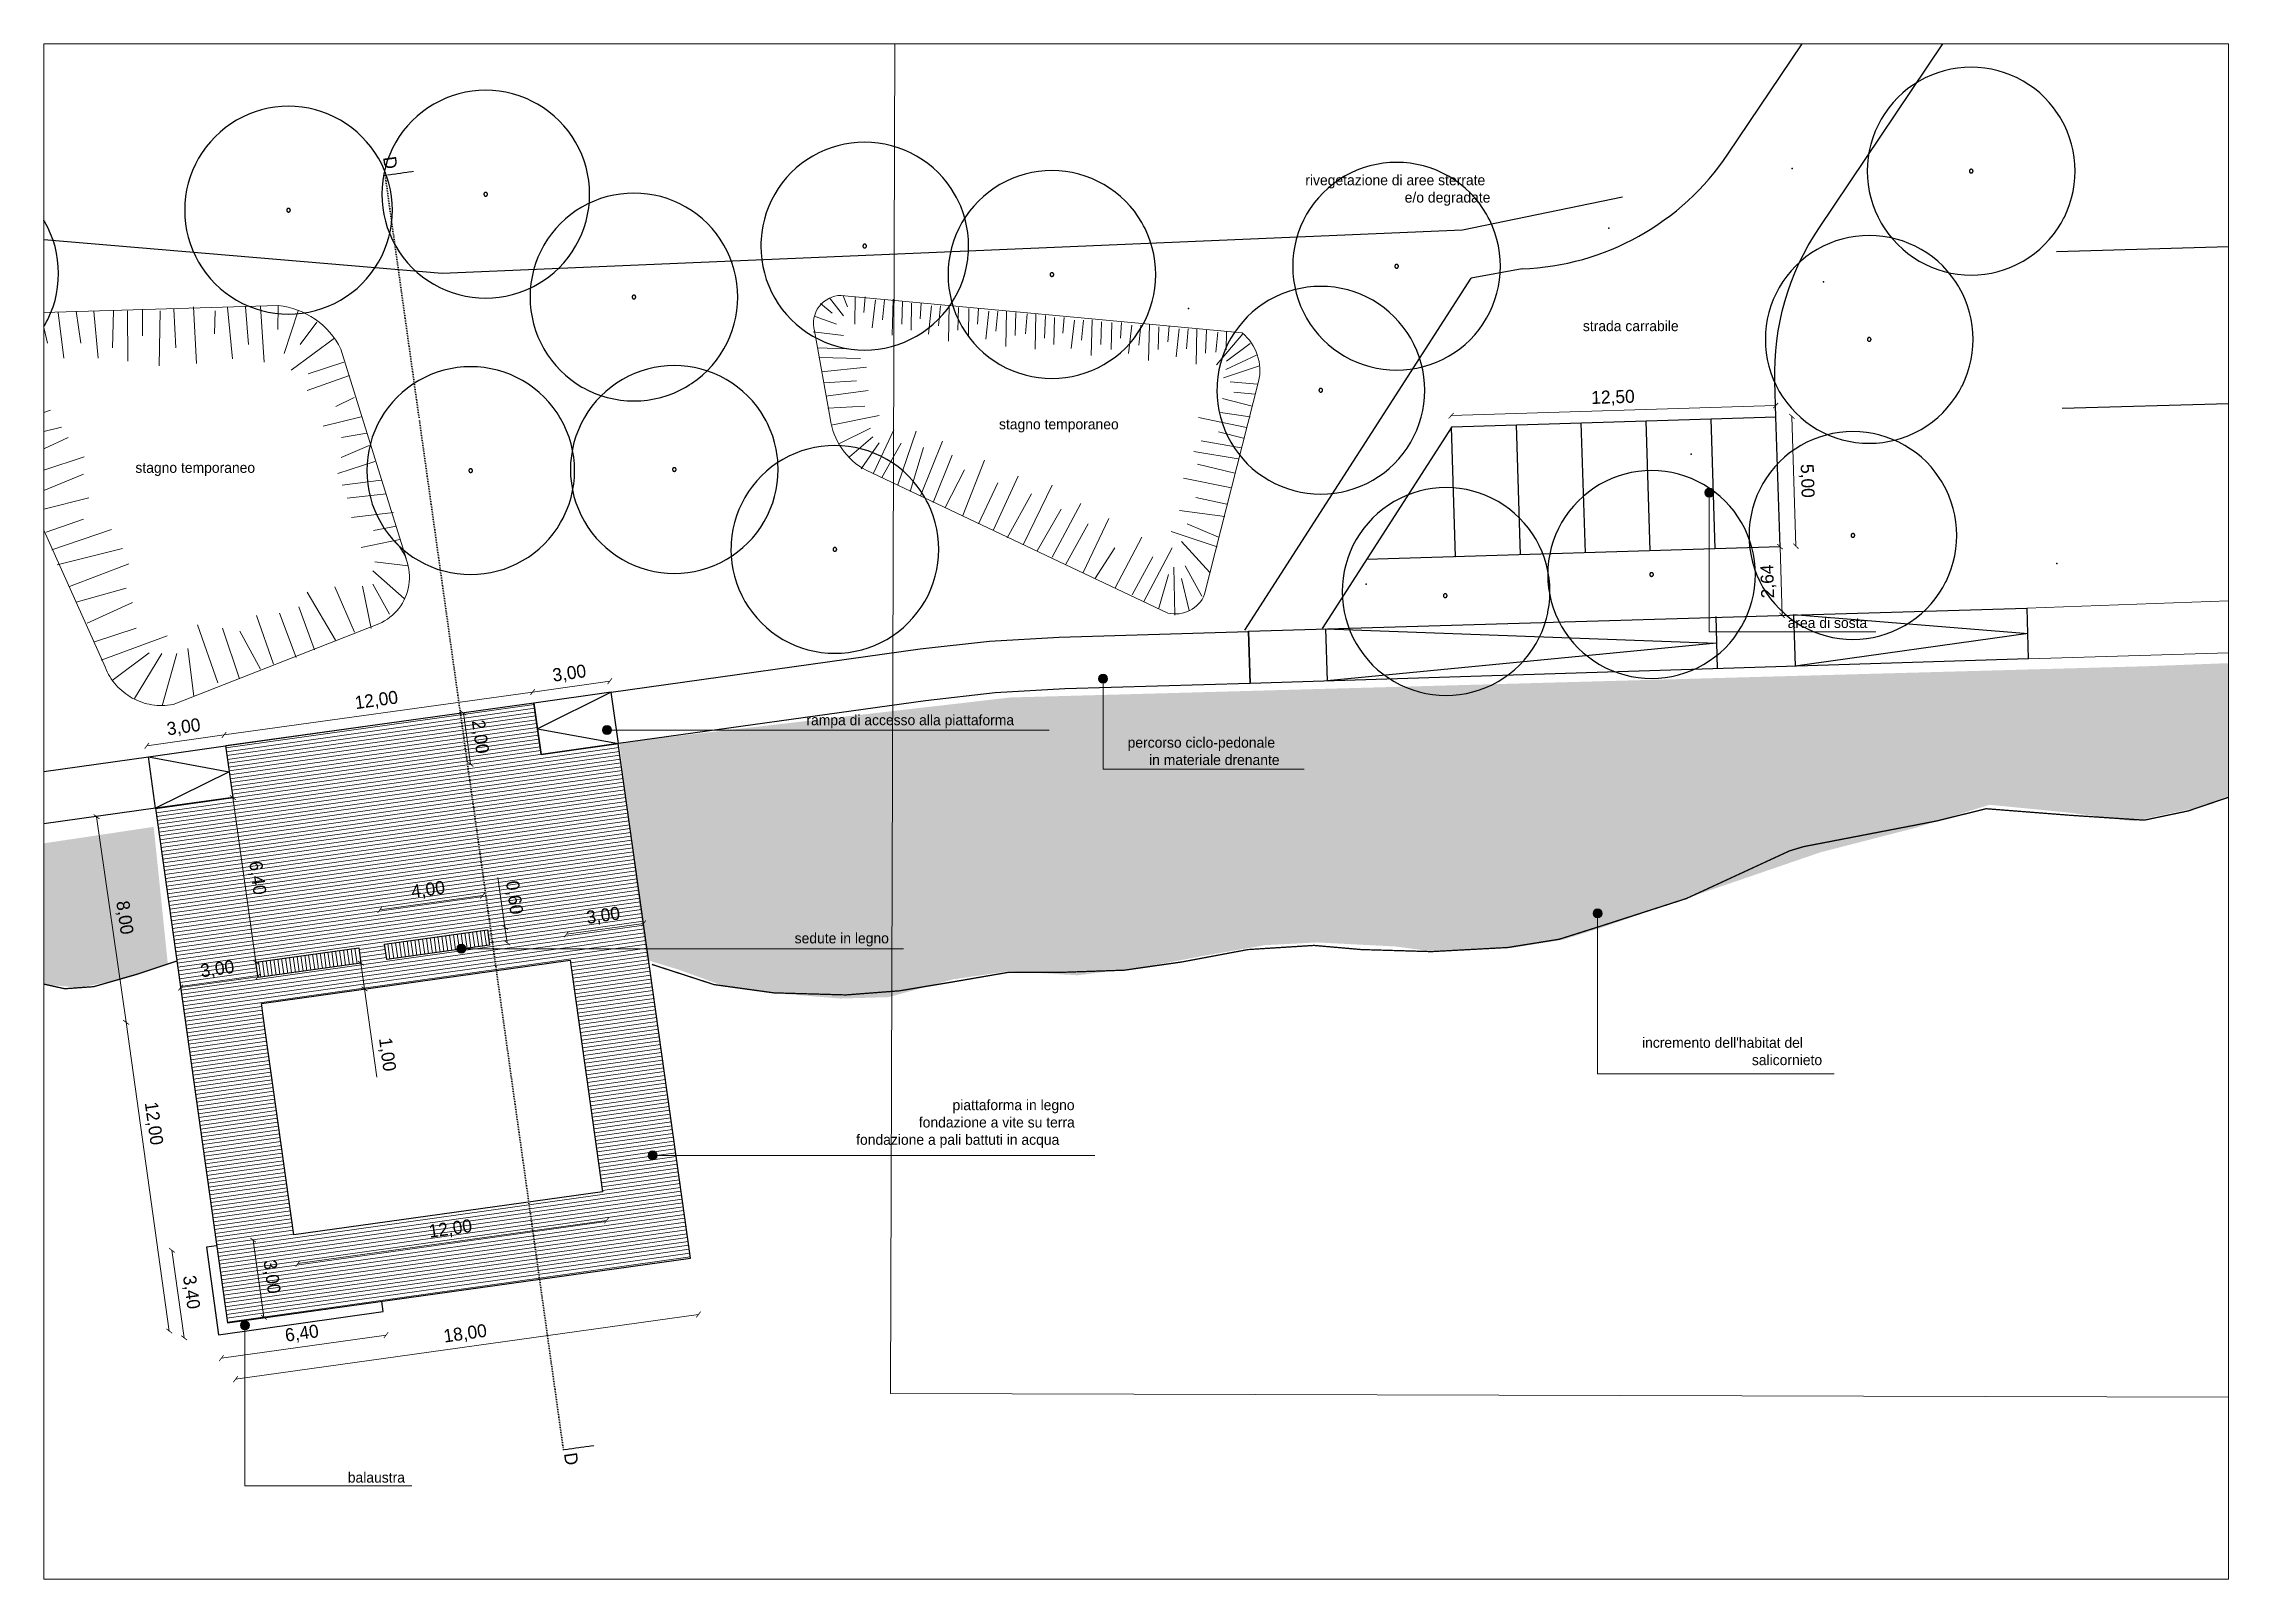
# Paper-space layout 'D-0.2K' of a CAD drawing. Header units: inches, sheet in millimetres. Extents: x 0 to 421, y 1 to 297.
# The model-space entities are those that its viewports show. They can reach past a viewport. Long polylines and large blocks are cut down to what shows.
import ezdxf

# ---------------------------------------------------------------- set-up
doc = ezdxf.new("R2010")
doc.units = ezdxf.units.IN
doc.header["$MEASUREMENT"] = 0
doc.linetypes.add('ACAD_ISO07W100', pattern=[3, 0, -3])
doc.linetypes.add('HIDDEN', pattern=[9.525, 6.35, -3.175])
for name, color, linetype, lineweight in [('03.18_Ramadura', 253, 'Continuous', 5), ('cm_alberi in secondo piano', 252, 'Continuous', 9), ('cm_campiture', 252, 'Continuous', 9), ('cm_quote', 174, 'Continuous', 0), ('cm_sezionate', 6, 'Continuous', 9), ('cm_testi', 250, 'Continuous', 0), ('cp_limite laguna_linea', 252, 'Continuous', 9), ('cp_parcheggi_linea', 103, 'Continuous', 5), ('cp_piattaforme volumi_linea', 4, 'Continuous', 25), ('cp_pozzette_linee', 142, 'Continuous', 9)]:
    doc.layers.add(name, color=color, linetype=linetype, lineweight=lineweight)
for name, color, linetype in [('cm_arredi', 251, 'Continuous'), ('cp_alberi_linea', 103, 'Continuous'), ('cp_recinzioni leggere_linea', 4, 'Continuous'), ('Rilievo Punti interpolate', 142, 'Continuous')]:
    doc.layers.add(name, color=color, linetype=linetype)
doc.layers.add('Finestre', color=254, linetype='Continuous', lineweight=9, plot=False)
doc.styles.get("Standard").update_dxf_attribs({"font": 'GOTHIC.TTF'})
doc.dimstyles.new('Quote 200', dxfattribs={"dimtxt": 0.5, "dimasz": 0.2, "dimexe": 1.25, "dimexo": 0.625, "dimgap": 0.2, "dimtad": 1, "dimzin": 1, "dimtxsty": 'Standard', "dimblk": 'ARCHTICK', "dimcen": 2.5, "dimse1": 1, "dimse2": 1, "dimazin": 0, "dimtfac": 1, "dimtmove": 0, "dimatfit": 3, "dimldrblk": 'NONE', "dimfxl": 1, "dimlwd": 0, "dimarcsym": 0})

psp = doc.layouts.new('D-0.2K')

# ---------------------------------------------------------------- texts
at = {"layer": 'cm_testi', "char_height": 2, "attachment_point": 1}
for s, insert, width in [('\\pi1.39399;{\\fCentury Gothic|b0|i0|c204|p34;rivegetazione di aree sterrate \\P\\pi20.52927;e/o degradate}', (241.58, 271.35), 40.7604), ('\\pi32.75403;strada carrabile', (263.66, 243.27), 53.9886), ('\\pi26.94982;stagno temporaneo', (157.05, 224.37), 53.9886), ('\\pi26.94982;stagno temporaneo', (-9.22, 216), 53.9886), ('\\pi37.06131;area di sosta', (298.78, 186.14), 53.9886), ('\\pi7.22718;rampa di accesso alla piattaforma', (139.69, 167.43), 53.9886), ('\\pi20.78938;percorso ciclo-pedonale \\P\\pi24.91855;in materiale drenante', (187.97, 163.1), 53.9886), ('\\pi33.39713;sedute in legno', (111.26, 125.44), 53.9886), ("\\pi4.43002;incremento dell'habitat del \\P\\pi25.58026;salicornieto", (303.37, 105.34), 40.7604), ('\\pi26.5868;piattaforma in legno\\P\\pi20.0919;fondazione a vite su terra\\P\\pi8.02664;fondazione a pali battuti in acqua', (148.47, 93.34), 53.9886), ('balaustra', (58.62, 21.66), 40.7604)]:
    psp.add_mtext(s, dxfattribs=dict(at, insert=insert, width=width))

msp = doc.modelspace()

# ---------------------------------------------------------------- texts
at = {"layer": 'cm_alberi in secondo piano', "char_height": 0.5, "attachment_point": 1, "rotation": 277.96553}
for insert in [(502738.141, 4346458.427), (502745.108, 4346408.532)]:
    msp.add_mtext_dynamic_manual_height_columns('D', width=4.59023, gutter_width=1, heights=[0], dxfattribs=dict(at, insert=insert))

# ---------------------------------------------------------------- blocks, each defined once
blk = doc.blocks.new('_ArchTick')
at = {"color": 0, "linetype": 'ByBlock', "const_width": 0.15}
blk.add_lwpolyline([(-0.5, -0.5), (0.5, 0.5)], dxfattribs=at)
blk = doc.blocks.new('*D216')
at = {"layer": 'cm_quote', "color": 0, "lineweight": 0, "transparency": 16777216}
blk.add_line((502727.753, 4346425.063), (502729.418, 4346413.179), dxfattribs=at)
at = {"layer": 'DEFPOINTS', "color": 0, "transparency": 16777216}
for p in [(502729.344, 4346425.286), (502729.418, 4346413.179), (502731.009, 4346413.402)]:
    blk.add_point(p, dxfattribs=at)
at = {"layer": 'cm_quote', "color": 0, "lineweight": 0, "transparency": 16777216, "xscale": 0.2, "yscale": 0.2, "zscale": 0.2}
for p, rotation in [((502727.753, 4346425.063), 97.9733812813775), ((502729.418, 4346413.179), 277.9733812813775)]:
    blk.add_blockref('_ArchTick', p, dxfattribs=dict(at, rotation=rotation))
at = {"layer": 'cm_quote', "color": 0, "transparency": 16777216, "insert": (502728.789, 4346421.165), "char_height": 0.5, "attachment_point": 5, "rotation": 277.97338}
blk.add_mtext('12,00', dxfattribs=at)
blk = doc.blocks.new('_None')
blk = doc.blocks.new('*D217')
at = {"layer": 'cm_quote', "color": 0, "lineweight": 0, "transparency": 16777216}
blk.add_line((502731.969, 4346411.324), (502749.795, 4346413.818), dxfattribs=at)
at = {"layer": 'DEFPOINTS', "color": 0, "transparency": 16777216}
for p in [(502749.399, 4346416.653), (502731.572, 4346414.159), (502749.795, 4346413.818)]:
    blk.add_point(p, dxfattribs=at)
at = {"layer": 'cm_quote', "color": 0, "lineweight": 0, "transparency": 16777216, "xscale": 0.2, "yscale": 0.2, "zscale": 0.2}
for p, rotation in [((502749.795, 4346413.818), 7.964135938615225), ((502731.969, 4346411.324), 187.9641359386152)]:
    blk.add_blockref('_ArchTick', p, dxfattribs=dict(at, rotation=rotation))
at = {"layer": 'cm_quote', "color": 0, "transparency": 16777216, "insert": (502740.815, 4346413.052), "char_height": 0.5, "attachment_point": 5, "rotation": 7.96414}
blk.add_mtext('18,00', dxfattribs=at)
blk = doc.blocks.new('*D218')
at = {"layer": 'cm_quote', "color": 0, "lineweight": 0, "transparency": 16777216}
blk.add_line((502731.424, 4346412.135), (502737.762, 4346413.021), dxfattribs=at)
at = {"layer": 'DEFPOINTS', "color": 0, "transparency": 16777216}
for p in [(502737.58, 4346414.321), (502731.242, 4346413.436), (502737.762, 4346413.021)]:
    blk.add_point(p, dxfattribs=at)
at = {"layer": 'cm_quote', "color": 0, "lineweight": 0, "transparency": 16777216, "xscale": 0.2, "yscale": 0.2, "zscale": 0.2}
for p, rotation in [((502737.762, 4346413.021), 7.953449510129917), ((502731.424, 4346412.135), 187.9534495101299)]:
    blk.add_blockref('_ArchTick', p, dxfattribs=dict(at, rotation=rotation))
at = {"layer": 'cm_quote', "color": 0, "transparency": 16777216, "insert": (502734.526, 4346413.059), "char_height": 0.5, "attachment_point": 5, "rotation": 7.95345}
blk.add_mtext('6,40', dxfattribs=at)
blk = doc.blocks.new('*D219')
at = {"layer": 'cm_quote', "color": 0, "lineweight": 0, "transparency": 16777216}
blk.add_line((502734.368, 4346415.774), (502746.256, 4346417.437), dxfattribs=at)
at = {"layer": 'DEFPOINTS', "color": 0, "transparency": 16777216}
for p in [(502746.102, 4346418.543), (502746.256, 4346417.437), (502734.213, 4346416.88)]:
    blk.add_point(p, dxfattribs=at)
at = {"layer": 'cm_quote', "color": 0, "lineweight": 0, "transparency": 16777216, "xscale": 0.2, "yscale": 0.2, "zscale": 0.2}
for p, rotation in [((502746.256, 4346417.437), 7.96337147721247), ((502734.368, 4346415.774), 187.9633714772125)]:
    blk.add_blockref('_ArchTick', p, dxfattribs=dict(at, rotation=rotation))
at = {"layer": 'cm_quote', "color": 0, "transparency": 16777216, "insert": (502740.245, 4346417.086), "char_height": 0.5, "attachment_point": 5, "rotation": 7.96337}
blk.add_mtext('12,00', dxfattribs=at)
blk = doc.blocks.new('*D220')
at = {"layer": 'cm_quote', "color": 0, "lineweight": 0, "transparency": 16777216}
blk.add_line((502747.682, 4346428.871), (502744.708, 4346428.45), dxfattribs=at)
at = {"layer": 'DEFPOINTS', "color": 0, "transparency": 16777216}
for p in [(502747.543, 4346429.852), (502744.569, 4346429.431), (502744.708, 4346428.45)]:
    blk.add_point(p, dxfattribs=at)
at = {"layer": 'cm_quote', "color": 0, "lineweight": 0, "transparency": 16777216, "xscale": 0.2, "yscale": 0.2, "zscale": 0.2}
for p, rotation in [((502747.682, 4346428.871), 8.054075313663871), ((502744.708, 4346428.45), 188.0540753136639)]:
    blk.add_blockref('_ArchTick', p, dxfattribs=dict(at, rotation=rotation))
at = {"layer": 'cm_quote', "color": 0, "transparency": 16777216, "insert": (502746.127, 4346429.141), "char_height": 0.5, "attachment_point": 5, "rotation": 8.05408}
blk.add_mtext('3,00', dxfattribs=at)
blk = doc.blocks.new('*D221')
at = {"layer": 'cm_quote', "color": 0, "lineweight": 0, "transparency": 16777216}
blk.add_line((502729.852, 4346426.397), (502732.824, 4346426.808), dxfattribs=at)
at = {"layer": 'DEFPOINTS', "color": 0, "transparency": 16777216}
for p in [(502729.72, 4346427.354), (502732.692, 4346427.764), (502732.824, 4346426.808)]:
    blk.add_point(p, dxfattribs=at)
at = {"layer": 'cm_quote', "color": 0, "lineweight": 0, "transparency": 16777216, "xscale": 0.2, "yscale": 0.2, "zscale": 0.2}
for p, rotation in [((502729.852, 4346426.397), 187.8713129871879), ((502732.824, 4346426.808), 7.871312987187894)]:
    blk.add_blockref('_ArchTick', p, dxfattribs=dict(at, rotation=rotation))
at = {"layer": 'cm_quote', "color": 0, "transparency": 16777216, "insert": (502731.272, 4346427.084), "char_height": 0.5, "attachment_point": 5, "rotation": 7.87131}
blk.add_mtext('3,00', dxfattribs=at)
blk = doc.blocks.new('*D222')
at = {"layer": 'cm_quote', "color": 0, "lineweight": 0, "transparency": 16777216}
blk.add_line((502737.52, 4346429.387), (502741.482, 4346429.941), dxfattribs=at)
at = {"layer": 'DEFPOINTS', "color": 0, "transparency": 16777216}
for p in [(502741.482, 4346429.941), (502737.584, 4346428.936), (502741.545, 4346429.491)]:
    blk.add_point(p, dxfattribs=at)
at = {"layer": 'cm_quote', "color": 0, "lineweight": 0, "transparency": 16777216, "xscale": 0.2, "yscale": 0.2, "zscale": 0.2}
for p, rotation in [((502741.482, 4346429.941), 7.967628503223835), ((502737.52, 4346429.387), 187.9676285032238)]:
    blk.add_blockref('_ArchTick', p, dxfattribs=dict(at, rotation=rotation))
at = {"layer": 'cm_quote', "color": 0, "transparency": 16777216, "insert": (502739.386, 4346430.138), "char_height": 0.5, "attachment_point": 5, "rotation": 7.96763}
blk.add_mtext('4,00', dxfattribs=at)
blk = doc.blocks.new('*D223')
at = {"layer": 'cm_quote', "color": 0, "lineweight": 0, "transparency": 16777216}
blk.add_line((502746.378, 4346438.193), (502743.406, 4346437.776), dxfattribs=at)
at = {"layer": 'DEFPOINTS', "color": 0, "transparency": 16777216}
for p in [(502743.406, 4346437.776), (502743.673, 4346435.869), (502746.646, 4346436.286)]:
    blk.add_point(p, dxfattribs=at)
at = {"layer": 'cm_quote', "color": 0, "lineweight": 0, "transparency": 16777216, "xscale": 0.2, "yscale": 0.2, "zscale": 0.2}
for p, rotation in [((502746.378, 4346438.193), 7.990400864329318), ((502743.406, 4346437.776), 187.9904008643293)]:
    blk.add_blockref('_ArchTick', p, dxfattribs=dict(at, rotation=rotation))
at = {"layer": 'cm_quote', "color": 0, "transparency": 16777216, "insert": (502744.824, 4346438.466), "char_height": 0.5, "attachment_point": 5, "rotation": 7.9904}
blk.add_mtext('3,00', dxfattribs=at)
blk = doc.blocks.new('*D224')
at = {"layer": 'cm_quote', "color": 0, "lineweight": 0, "transparency": 16777216}
blk.add_line((502729.517, 4346416.287), (502729.99, 4346412.916), dxfattribs=at)
at = {"layer": 'DEFPOINTS', "color": 0, "transparency": 16777216}
for p in [(502730.184, 4346416.38), (502729.99, 4346412.916), (502730.657, 4346413.01)]:
    blk.add_point(p, dxfattribs=at)
at = {"layer": 'cm_quote', "color": 0, "lineweight": 0, "transparency": 16777216, "xscale": 0.2, "yscale": 0.2, "zscale": 0.2}
for p, rotation in [((502729.517, 4346416.287), 97.9892952876119), ((502729.99, 4346412.916), 277.9892952876119)]:
    blk.add_blockref('_ArchTick', p, dxfattribs=dict(at, rotation=rotation))
at = {"layer": 'cm_quote', "color": 0, "transparency": 16777216, "insert": (502730.235, 4346414.669), "char_height": 0.5, "attachment_point": 5, "rotation": 277.9893}
blk.add_mtext('3,40', dxfattribs=at)
blk = doc.blocks.new('*D225')
at = {"layer": 'cm_quote', "color": 0, "lineweight": 0, "transparency": 16777216}
for p, q in [((502742.34, 4346428.719), (502742.071, 4346430.637)), ((502742.423, 4346428.125), (502742.34, 4346428.719))]:
    blk.add_line(p, q, dxfattribs=at)
at = {"layer": 'DEFPOINTS', "color": 0, "transparency": 16777216}
for p in [(502741.666, 4346428.625), (502741.749, 4346428.031), (502742.423, 4346428.125)]:
    blk.add_point(p, dxfattribs=at)
at = {"layer": 'cm_quote', "color": 0, "lineweight": 0, "transparency": 16777216, "xscale": 0.2, "yscale": 0.2, "zscale": 0.2}
for p, rotation in [((502742.34, 4346428.719), 97.96762850164586), ((502742.423, 4346428.125), 277.9676285016458)]:
    blk.add_blockref('_ArchTick', p, dxfattribs=dict(at, rotation=rotation))
at = {"layer": 'cm_quote', "color": 0, "transparency": 16777216, "insert": (502742.67, 4346429.859), "char_height": 0.5, "attachment_point": 5, "rotation": 277.96763}
blk.add_mtext('0,60', dxfattribs=at)
blk = doc.blocks.new('*D226')
at = {"layer": 'cm_quote', "color": 0, "lineweight": 0, "transparency": 16777216}
for p, q in [((502736.797, 4346427.338), (502736.936, 4346426.348)), ((502736.936, 4346426.348), (502737.412, 4346422.947))]:
    blk.add_line(p, q, dxfattribs=at)
at = {"layer": 'DEFPOINTS', "color": 0, "transparency": 16777216}
for p in [(502741.789, 4346428.036), (502736.936, 4346426.348), (502741.927, 4346427.047)]:
    blk.add_point(p, dxfattribs=at)
at = {"layer": 'cm_quote', "color": 0, "lineweight": 0, "transparency": 16777216, "xscale": 0.2, "yscale": 0.2, "zscale": 0.2}
for p, rotation in [((502736.797, 4346427.338), 97.96402131992465), ((502736.936, 4346426.348), 277.9640213199247)]:
    blk.add_blockref('_ArchTick', p, dxfattribs=dict(at, rotation=rotation))
at = {"layer": 'cm_quote', "color": 0, "transparency": 16777216, "insert": (502737.78, 4346423.821), "char_height": 0.5, "attachment_point": 5, "rotation": 277.96402}
blk.add_mtext('1,00', dxfattribs=at)
blk = doc.blocks.new('*D227')
at = {"layer": 'cm_quote', "color": 0, "lineweight": 0, "transparency": 16777216}
blk.add_line((502743.408, 4346437.776), (502731.525, 4346436.125), dxfattribs=at)
at = {"layer": 'DEFPOINTS', "color": 0, "transparency": 16777216}
for p in [(502731.525, 4346436.125), (502743.668, 4346435.905), (502731.785, 4346434.254)]:
    blk.add_point(p, dxfattribs=at)
at = {"layer": 'cm_quote', "color": 0, "lineweight": 0, "transparency": 16777216, "xscale": 0.2, "yscale": 0.2, "zscale": 0.2}
for p, rotation in [((502743.408, 4346437.776), 7.910146866074363), ((502731.525, 4346436.125), 187.9101468660743)]:
    blk.add_blockref('_ArchTick', p, dxfattribs=dict(at, rotation=rotation))
at = {"layer": 'cm_quote', "color": 0, "transparency": 16777216, "insert": (502737.395, 4346437.431), "char_height": 0.5, "attachment_point": 5, "rotation": 7.91015}
blk.add_mtext('12,00', dxfattribs=at)
blk = doc.blocks.new('*D228')
at = {"layer": 'cm_quote', "color": 0, "lineweight": 0, "transparency": 16777216}
blk.add_line((502732.645, 4346416.681), (502733.061, 4346413.709), dxfattribs=at)
at = {"layer": 'DEFPOINTS', "color": 0, "transparency": 16777216}
for p in [(502732.645, 4346416.681), (502733.061, 4346413.709), (502733.061, 4346413.709)]:
    blk.add_point(p, dxfattribs=at)
at = {"layer": 'cm_quote', "color": 0, "lineweight": 0, "transparency": 16777216, "xscale": 0.2, "yscale": 0.2, "zscale": 0.2}
for p, rotation in [((502732.645, 4346416.681), 97.96413593873385), ((502733.061, 4346413.709), 277.9641359387339)]:
    blk.add_blockref('_ArchTick', p, dxfattribs=dict(at, rotation=rotation))
at = {"layer": 'cm_quote', "color": 0, "transparency": 16777216, "insert": (502733.334, 4346415.262), "char_height": 0.5, "attachment_point": 5, "rotation": 277.96414}
blk.add_mtext('3,00', dxfattribs=at)
blk = doc.blocks.new('*D229')
at = {"layer": 'cm_quote', "color": 0, "lineweight": 0, "transparency": 16777216}
blk.add_line((502727.753, 4346425.064), (502726.62, 4346432.976), dxfattribs=at)
at = {"layer": 'DEFPOINTS', "color": 0, "transparency": 16777216}
for p in [(502726.62, 4346432.976), (502726.62, 4346432.976), (502727.753, 4346425.064)]:
    blk.add_point(p, dxfattribs=at)
at = {"layer": 'cm_quote', "color": 0, "lineweight": 0, "transparency": 16777216, "xscale": 0.2, "yscale": 0.2, "zscale": 0.2}
for p, rotation in [((502726.62, 4346432.976), 98.14628754725825), ((502727.753, 4346425.064), 278.1462875472582)]:
    blk.add_blockref('_ArchTick', p, dxfattribs=dict(at, rotation=rotation))
at = {"layer": 'cm_quote', "color": 0, "transparency": 16777216, "insert": (502727.667, 4346429.088), "char_height": 0.5, "attachment_point": 5, "rotation": 278.14629}
blk.add_mtext('8,00', dxfattribs=at)
blk = doc.blocks.new('*D230')
at = {"layer": 'cm_quote', "color": 0, "lineweight": 0, "transparency": 16777216}
blk.add_line((502731.526, 4346436.125), (502728.553, 4346435.708), dxfattribs=at)
at = {"layer": 'DEFPOINTS', "color": 0, "transparency": 16777216}
for p in [(502728.553, 4346435.708), (502728.818, 4346433.825), (502731.79, 4346434.242)]:
    blk.add_point(p, dxfattribs=at)
at = {"layer": 'cm_quote', "color": 0, "lineweight": 0, "transparency": 16777216, "xscale": 0.2, "yscale": 0.2, "zscale": 0.2}
for p, rotation in [((502728.553, 4346435.708), 187.9904008641748), ((502731.526, 4346436.125), 7.990400864174799)]:
    blk.add_blockref('_ArchTick', p, dxfattribs=dict(at, rotation=rotation))
at = {"layer": 'cm_quote', "color": 0, "transparency": 16777216, "insert": (502729.972, 4346436.398), "char_height": 0.5, "attachment_point": 5, "rotation": 7.9904}
blk.add_mtext('3,00', dxfattribs=at)
blk = doc.blocks.new('*D231')
at = {"layer": 'cm_quote', "color": 0, "lineweight": 0, "transparency": 16777216}
blk.add_line((502732.745, 4346427.379), (502731.86, 4346433.715), dxfattribs=at)
at = {"layer": 'DEFPOINTS', "color": 0, "transparency": 16777216}
for p in [(502731.86, 4346433.715), (502731.867, 4346433.716), (502732.753, 4346427.38)]:
    blk.add_point(p, dxfattribs=at)
at = {"layer": 'cm_quote', "color": 0, "lineweight": 0, "transparency": 16777216, "xscale": 0.2, "yscale": 0.2, "zscale": 0.2}
for p, rotation in [((502731.86, 4346433.715), 97.95345467341303), ((502732.745, 4346427.379), 277.953454673413)]:
    blk.add_blockref('_ArchTick', p, dxfattribs=dict(at, rotation=rotation))
at = {"layer": 'cm_quote', "color": 0, "transparency": 16777216, "insert": (502732.783, 4346430.614), "char_height": 0.5, "attachment_point": 5, "rotation": 277.95345}
blk.add_mtext('6,40', dxfattribs=at)
blk = doc.blocks.new('*D232')
at = {"layer": 'cm_quote', "color": 0, "lineweight": 0, "transparency": 16777216}
blk.add_line((502740.74, 4346436.97), (502741.016, 4346434.995), dxfattribs=at)
at = {"layer": 'DEFPOINTS', "color": 0, "transparency": 16777216}
for p in [(502743.467, 4346437.351), (502741.016, 4346434.995), (502743.743, 4346435.376)]:
    blk.add_point(p, dxfattribs=at)
at = {"layer": 'cm_quote', "color": 0, "lineweight": 0, "transparency": 16777216, "xscale": 0.2, "yscale": 0.2, "zscale": 0.2}
for p, rotation in [((502740.74, 4346436.97), 97.95344846440445), ((502741.016, 4346434.995), 277.9534484644044)]:
    blk.add_blockref('_ArchTick', p, dxfattribs=dict(at, rotation=rotation))
at = {"layer": 'cm_quote', "color": 0, "transparency": 16777216, "insert": (502741.358, 4346436.049), "char_height": 0.5, "attachment_point": 5, "rotation": 277.95345}
blk.add_mtext('2,00', dxfattribs=at)
blk = doc.blocks.new('*D263')
at = {"layer": 'cm_quote', "color": 0, "lineweight": 0, "transparency": 16777216}
for p, q in [((-3368891.703, 8689622.26), (-929594.242, 10864300.067)), ((-3368894.34, 8689619.909), (-3368891.703, 8689622.26))]:
    blk.add_line(p, q, dxfattribs=at)
at = {"layer": 'DEFPOINTS', "color": 0, "transparency": 16777216}
for p in [(-3368891.703, 8689622.26), (503231.569, 4346330.378), (503228.933, 4346328.028)]:
    blk.add_point(p, dxfattribs=at)
at = {"layer": 'cm_quote', "color": 0, "lineweight": 0, "transparency": 16777216, "xscale": 0.2, "yscale": 0.2, "zscale": 0.2}
for p, rotation in [((-3368891.703, 8689622.26), 41.71758129249201), ((-3368894.34, 8689619.909), 221.717581292492)]:
    blk.add_blockref('_ArchTick', p, dxfattribs=dict(at, rotation=rotation))
at = {"layer": 'cm_quote', "color": 0, "transparency": 16777216, "insert": (-929595.199, 10864299.865), "char_height": 0.5, "attachment_point": 5, "rotation": 41.71758}
blk.add_mtext('3,53', dxfattribs=at)
blk = doc.blocks.new('*D328')
at = {"layer": 'cm_quote', "color": 0, "lineweight": 0, "transparency": 16777216}
blk.add_line((502791.896, 4346448.387), (502792.053, 4346443.389), dxfattribs=at)
at = {"layer": 'DEFPOINTS', "color": 0, "transparency": 16777216}
for p in [(502791.284, 4346448.368), (502791.441, 4346443.37), (502792.053, 4346443.389)]:
    blk.add_point(p, dxfattribs=at)
at = {"layer": 'cm_quote', "color": 0, "lineweight": 0, "transparency": 16777216, "xscale": 0.2, "yscale": 0.2, "zscale": 0.2}
for p, rotation in [((502791.896, 4346448.387), 91.7914245825821), ((502792.053, 4346443.389), 271.7914245825821)]:
    blk.add_blockref('_ArchTick', p, dxfattribs=dict(at, rotation=rotation))
at = {"layer": 'cm_quote', "color": 0, "transparency": 16777216, "insert": (502792.46, 4346445.903), "char_height": 0.5, "attachment_point": 5, "rotation": 271.79142}
blk.add_mtext('5,00', dxfattribs=at)
blk = doc.blocks.new('*D329')
at = {"layer": 'cm_quote', "color": 0, "lineweight": 0, "transparency": 16777216}
blk.add_line((502778.777, 4346448.414), (502791.271, 4346448.8), dxfattribs=at)
at = {"layer": 'DEFPOINTS', "color": 0, "transparency": 16777216}
for p in [(502791.271, 4346448.8), (502791.284, 4346448.368), (502778.79, 4346447.982)]:
    blk.add_point(p, dxfattribs=at)
at = {"layer": 'cm_quote', "color": 0, "lineweight": 0, "transparency": 16777216, "xscale": 0.2, "yscale": 0.2, "zscale": 0.2}
for p, rotation in [((502778.777, 4346448.414), 181.7676470234388), ((502791.271, 4346448.8), 1.76764702343878)]:
    blk.add_blockref('_ArchTick', p, dxfattribs=dict(at, rotation=rotation))
at = {"layer": 'cm_quote', "color": 0, "transparency": 16777216, "insert": (502785.009, 4346449.092), "char_height": 0.5, "attachment_point": 5, "rotation": 1.76765}
blk.add_mtext('12,50', dxfattribs=at)
blk = doc.blocks.new('*D330')
at = {"layer": 'cm_quote', "color": 0, "lineweight": 0, "transparency": 16777216}
blk.add_line((502791.441, 4346443.37), (502791.519, 4346440.728), dxfattribs=at)
at = {"layer": 'DEFPOINTS', "color": 0, "transparency": 16777216}
for p in [(502791.441, 4346443.37), (502791.519, 4346440.728), (502791.519, 4346440.728)]:
    blk.add_point(p, dxfattribs=at)
at = {"layer": 'cm_quote', "color": 0, "lineweight": 0, "transparency": 16777216, "xscale": 0.2, "yscale": 0.2, "zscale": 0.2}
for p, rotation in [((502791.441, 4346443.37), 91.69945602564329), ((502791.519, 4346440.728), 271.6994560256433)]:
    blk.add_blockref('_ArchTick', p, dxfattribs=dict(at, rotation=rotation))
at = {"layer": 'cm_quote', "color": 0, "transparency": 16777216, "insert": (502790.994, 4346442.035), "char_height": 0.5, "attachment_point": 5, "rotation": 91.69946}
blk.add_mtext('2,64', dxfattribs=at)

# ---------------------------------------------------------------- dimensions: what is measured, and where the dimension line sits
at = {"layer": 'cm_quote'}
for base, p1, p2, angle, picture, middle in [((-3368891.703, 8689622.26), (503228.933, 4346328.028), (503231.569, 4346330.378), 41.71758, '*D263', (-929594.876, 10864299.502)), ((502731.525, 4346436.125), (502743.668, 4346435.905), (502731.785, 4346434.254), 187.91015, '*D227', (502737.462, 4346436.95)), ((502741.482, 4346429.941), (502737.584, 4346428.936), (502741.545, 4346429.491), 7.96763, '*D222', (502739.453, 4346429.657)), ((502742.423, 4346428.125), (502741.666, 4346428.625), (502741.749, 4346428.031), 277.96763, '*D225', (502742.19, 4346429.792)), ((502736.936, 4346426.348), (502741.789, 4346428.036), (502741.927, 4346427.047), 277.96402, '*D226', (502737.299, 4346423.753)), ((502729.418, 4346413.179), (502729.344, 4346425.286), (502731.009, 4346413.402), 277.97338, '*D216', (502728.308, 4346421.098))]:
    dim = msp.add_linear_dim(base=base, p1=p1, p2=p2, angle=angle, dimstyle='Quote 200', dxfattribs=at)
    dim.commit()
    dim.dimension.update_dxf_attribs({"geometry": picture, "text_midpoint": middle, "dimtype": 161})
for p1, p2, distance, picture, middle in [((502778.79, 4346447.982), (502791.284, 4346448.368), 0.432, '*D329', (502785.009, 4346449.092)), ((502791.284, 4346448.368), (502791.441, 4346443.37), 0.612, '*D328', (502792.46, 4346445.903)), ((502791.441, 4346443.37), (502791.519, 4346440.728), 0, '*D330', (502790.994, 4346442.035)), ((502746.646, 4346436.286), (502743.673, 4346435.869), -1.926, '*D223', (502744.824, 4346438.466)), ((502731.79, 4346434.242), (502728.818, 4346433.825), -1.902, '*D230', (502729.972, 4346436.398)), ((502732.753, 4346427.38), (502731.867, 4346433.716), 0.008, '*D231', (502732.783, 4346430.614)), ((502747.543, 4346429.852), (502744.569, 4346429.431), 0.991, '*D220', (502746.127, 4346429.141)), ((502729.72, 4346427.354), (502732.692, 4346427.764), -0.965, '*D221', (502731.272, 4346427.084)), ((502734.213, 4346416.88), (502746.102, 4346418.543), -1.116, '*D219', (502740.245, 4346417.086)), ((502730.184, 4346416.38), (502730.657, 4346413.01), -0.673, '*D224', (502730.235, 4346414.669)), ((502731.572, 4346414.159), (502749.399, 4346416.653), -2.862, '*D217', (502740.815, 4346413.052)), ((502732.645, 4346416.681), (502733.061, 4346413.709), 0, '*D228', (502733.334, 4346415.262)), ((502731.242, 4346413.436), (502737.58, 4346414.321), -1.313, '*D218', (502734.526, 4346413.059))]:
    dim = msp.add_aligned_dim(p1=p1, p2=p2, distance=distance, dimstyle='Quote 200', dxfattribs=at)
    dim.commit()
    dim.dimension.update_dxf_attribs({"geometry": picture, "text_midpoint": middle})
for p1, p2, distance, text, picture, middle in [((502743.467, 4346437.351), (502743.743, 4346435.376), -2.754, '2,00', '*D232', (502741.358, 4346436.049)), ((502727.753, 4346425.064), (502726.62, 4346432.976), 0, '8,00', '*D229', (502727.667, 4346429.088))]:
    dim = msp.add_aligned_dim(p1=p1, p2=p2, distance=distance, text=text, dimstyle='Quote 200', dxfattribs=at)
    dim.commit()
    dim.dimension.update_dxf_attribs({"geometry": picture, "text_midpoint": middle})

# ---------------------------------------------------------------- hatches: boundary and pattern name
at = {"layer": '03.18_Ramadura', "lineweight": 25}
h = msp.add_hatch(dxfattribs=at)
h.set_pattern_fill('AR-SAND', color=256, scale=1.5, angle=53)
h.set_pattern_definition([(90.5, (0, 0), (-2.3651103492, 1.6639241377), [0, -2.28, 0, -2.55, 0, -2.4375]), (60.5, (0, 0), (-1.78318178, 4.667724632), [0, -1.23, 0, -2.055, 0, -0.7875]), (20.5, (-1.1103, -1.4735), (2.8044267533, 3.7357049663), [0, -0.75, 0, -2.7, 0, -3.525]), (10.5, (-1.1103, -1.4735), (1.6622839195, 4.3934966918), [0, -0.375, 0, -1.77, 0, -2.025])])
h.paths.add_polyline_path([(502571.691, 4346415.638), (502573.014, 4346416.564), (502574.734, 4346417.358), (502577.738, 4346417.909), (502580.053, 4346417.843), (502583.718, 4346417.797), (502586.998, 4346418.114), (502590.068, 4346418.432), (502592.608, 4346418.432), (502596.418, 4346418.326), (502600.016, 4346418.326), (502603.826, 4346417.903), (502607.213, 4346417.479), (502609.329, 4346417.056), (502610.811, 4346416.209), (502612.398, 4346415.892), (502614.409, 4346415.574), (502615.891, 4346415.468), (502617.055, 4346415.892), (502618.114, 4346415.68), (502620.336, 4346416.156), (502622.559, 4346415.998), (502625.416, 4346416.474), (502627.639, 4346417.109), (502629.702, 4346416.633), (502632.401, 4346416.156), (502634.465, 4346416.474), (502635.894, 4346417.585), (502637.799, 4346417.903), (502639.704, 4346417.585), (502641.609, 4346415.839), (502644.307, 4346415.68), (502647.482, 4346416.474), (502649.705, 4346416.315), (502652.245, 4346415.204), (502655.579, 4346414.569), (502658.119, 4346415.521), (502660.659, 4346416.315), (502662.246, 4346418.379), (502663.04, 4346420.125), (502663.761, 4346420.656), (502665.19, 4346420.815), (502667.095, 4346420.074), (502668.682, 4346419.704), (502669.998, 4346418.54), (502669.998, 4346416.342), (502670.27, 4346415.576), (502671.011, 4346414.571), (502672.175, 4346413.724), (502673.445, 4346412.983), (502674.682, 4346412.611), (502675.317, 4346412.611), (502678.095, 4346414.595), (502680.397, 4346416.262), (502683.016, 4346418.008), (502685.715, 4346419.278), (502687.778, 4346420.152), (502690.874, 4346420.787), (502694.367, 4346421.501), (502697.938, 4346422.374), (502702.304, 4346423.644), (502705.717, 4346424.755), (502708.495, 4346425.787), (502710.877, 4346426.422), (502714.21, 4346426.978), (502715.888, 4346427.059), (502720.787, 4346427.149), (502722.93, 4346426.871), (502724.677, 4346426.514), (502725.947, 4346426.395), (502727.336, 4346426.672), (502729.36, 4346427.307), (502728.816, 4346432.586), (502714.323, 4346430.414), (502704.528, 4346428.727), (502697.292, 4346426.591), (502690.593, 4346425.462), (502684.41, 4346424.419), (502676.252, 4346423.044), (502669.701, 4346423.162), (502664.387, 4346422.197), (502660.891, 4346421.562), (502658.334, 4346418.645), (502648.091, 4346419.478), (502644.575, 4346419.764), (502635.464, 4346420.504), (502624.767, 4346419.256), (502621.936, 4346419.316), (502615.105, 4346419.46), (502605.82, 4346419.657), (502593.38, 4346419.919), (502578.998, 4346418.665), (502573.995, 4346419.98), (502571.524, 4346420.629), (502565.152, 4346418.291), (502562.421, 4346417.901), (502561.511, 4346419.785), (502540.57, 4346427.865), (502535.88, 4346429.084), (502532.604, 4346431.009), (502530.716, 4346433.262), (502523.546, 4346436.398), (502514.745, 4346440.247), (502504.738, 4346443.715), (502504.067, 4346441.841), (502505.895, 4346441.841), (502507.183, 4346441.133), (502508.042, 4346440.661), (502509.102, 4346440.661), (502509.835, 4346440.159), (502510.575, 4346439.82), (502513.036, 4346438.312), (502515.417, 4346437.518), (502517.084, 4346436.725), (502519.386, 4346435.455), (502521.846, 4346433.788), (502523.196, 4346433.153), (502524.624, 4346432.915), (502526.291, 4346431.962), (502527.104, 4346431.086), (502527.898, 4346429.71), (502528.745, 4346429.392), (502529.009, 4346428.916), (502529.591, 4346427.91), (502530.809, 4346426.958), (502531.549, 4346426.588), (502532.396, 4346426.323), (502532.714, 4346425.741), (502533.56, 4346425.529), (502534.301, 4346425.741), (502534.724, 4346425.159), (502535.412, 4346424.524), (502536.153, 4346423.942), (502536.841, 4346423.677), (502537.529, 4346423.783), (502538.111, 4346423.413), (502538.64, 4346423.148), (502539.646, 4346423.042), (502540.439, 4346423.095), (502540.902, 4346422.764), (502542.027, 4346422.5), (502542.688, 4346422.632), (502543.416, 4346422.169), (502544.474, 4346421.508), (502545.268, 4346421.441), (502546.393, 4346421.375), (502547.186, 4346421.177), (502547.649, 4346420.846), (502547.98, 4346419.92), (502548.178, 4346419.325), (502548.509, 4346419.126), (502549.568, 4346418.994), (502550.43, 4346419.243), (502551.192, 4346419.55), (502551.795, 4346419.56), (502552.906, 4346419.179), (502554.065, 4346418.63), (502555.322, 4346417.704), (502556.182, 4346416.315), (502556.91, 4346414.331), (502557.373, 4346412.809), (502558.1, 4346412.479), (502559.622, 4346412.479), (502560.746, 4346412.214), (502561.738, 4346411.42), (502562.995, 4346410.891), (502564.847, 4346410.627), (502565.495, 4346410.609), (502566.828, 4346410.115), (502566.893, 4346410.094), (502566.959, 4346410.077), (502567.027, 4346410.064), (502567.095, 4346410.056), (502567.164, 4346410.053), (502567.232, 4346410.055), (502567.301, 4346410.061), (502567.368, 4346410.072), (502567.435, 4346410.087), (502567.501, 4346410.107), (502567.565, 4346410.132), (502567.627, 4346410.161), (502567.687, 4346410.194), (502567.745, 4346410.231), (502567.8, 4346410.272), (502567.852, 4346410.317), (502567.901, 4346410.365), (502567.946, 4346410.416), (502567.988, 4346410.471)])
h.paths.add_polyline_path([(502834.046, 4346426.751), (502835.104, 4346426.619), (502836.295, 4346426.553), (502837.419, 4346426.421), (502839.007, 4346426.288), (502839.933, 4346426.354), (502840.594, 4346426.619), (502840.925, 4346426.884), (502841.586, 4346427.016), (502842.049, 4346427.347), (502842.579, 4346427.942), (502843.174, 4346428.471), (502844.232, 4346428.603), (502845.026, 4346428.537), (502845.754, 4346428.273), (502846.15, 4346427.876), (502847.341, 4346427.611), (502848.135, 4346427.413), (502849.127, 4346427.214), (502849.855, 4346427.148), (502850.252, 4346426.619), (502851.178, 4346426.553), (502851.905, 4346426.156), (502852.434, 4346426.09), (502853.162, 4346426.156), (502853.823, 4346426.156), (502854.617, 4346425.891), (502855.543, 4346425.759), (502856.271, 4346425.561), (502856.932, 4346425.23), (502857.858, 4346425.296), (502858.454, 4346425.561), (502858.851, 4346426.156), (502859.049, 4346426.751), (502859.38, 4346427.082), (502859.909, 4346427.413), (502860.636, 4346427.347), (502861.166, 4346427.413), (502862.092, 4346427.082), (502862.965, 4346426.487), (502863.6, 4346426.09), (502864.155, 4346425.455), (502865.108, 4346425.772), (502865.425, 4346425.137), (502866.14, 4346424.741), (502867.013, 4346424.106), (502867.41, 4346422.994), (502867.807, 4346422.121), (502868.204, 4346421.486), (502868.839, 4346421.327), (502869.95, 4346421.407), (502871.22, 4346421.645), (502871.934, 4346422.201), (502872.093, 4346423.153), (502872.331, 4346424.582), (502872.649, 4346425.772), (502873.204, 4346426.646), (502874.077, 4346427.201), (502875.506, 4346427.598), (502876.617, 4346427.677), (502877.252, 4346427.36), (502877.49, 4346426.725), (502878.205, 4346426.487), (502879.395, 4346425.455), (502880.189, 4346425.058), (502880.745, 4346425.137), (502881.459, 4346425.455), (502881.697, 4346426.249), (502881.539, 4346427.519), (502881.3, 4346428.709), (502881.062, 4346430.059), (502881.3, 4346431.091), (502882.015, 4346432.122), (502883.047, 4346432.996), (502884.714, 4346433.551), (502884.995, 4346434.046), (502885.061, 4346434.575), (502884.995, 4346435.303), (502885.128, 4346436.494), (502885.326, 4346437.221), (502885.723, 4346437.618), (502886.451, 4346438.015), (502887.244, 4346438.544), (502887.641, 4346439.536), (502887.707, 4346440.859), (502887.443, 4346441.653), (502886.781, 4346442.711), (502886.742, 4346442.761), (502881.655, 4346449.425), (502880.952, 4346452.271), (502876.595, 4346453.824), (502874.941, 4346456.668), (502864.959, 4346452.637), (502838.165, 4346445.186), (502824.509, 4346441.127), (502818.159, 4346439.894), (502813.534, 4346439.069), (502805.57, 4346438.769), (502761.802, 4346437.566), (502746.743, 4346435.826), (502747.439, 4346430.101), (502747.807, 4346427.463), (502749.044, 4346427.084), (502750.783, 4346426.452), (502752.682, 4346426.189), (502755.265, 4346425.978), (502757.109, 4346426.031), (502759.588, 4346426.715), (502761.749, 4346427.032), (502764.385, 4346426.873), (502766.968, 4346427.189), (502769.182, 4346427.611), (502771.607, 4346428.032), (502773.61, 4346428.137), (502776.668, 4346427.979), (502778.187, 4346427.772), (502781.124, 4346427.93), (502783.108, 4346428.248), (502784.616, 4346428.724), (502788.373, 4346430.021), (502793.003, 4346431.608), (502795.561, 4346432.266), (502796.662, 4346432.549), (502799.503, 4346433.436), (502802.521, 4346433.14), (502805.032, 4346432.803), (502807.679, 4346433.363), (502809.908, 4346434.241), (502812.441, 4346434.477), (502814.541, 4346434.723), (502815.268, 4346434.829), (502816.154, 4346434.842), (502816.789, 4346433.957), (502817.595, 4346433.535), (502818.531, 4346433.288), (502819.152, 4346433.037), (502819.574, 4346432.15), (502819.851, 4346431.818), (502820.433, 4346430.866), (502821.015, 4346430.442), (502821.491, 4346429.331), (502821.809, 4346428.908), (502822.603, 4346428.326), (502823.502, 4346427.426), (502824.455, 4346426.632), (502825.513, 4346426.262), (502825.759, 4346426.249), (502826.518, 4346426.209), (502827.312, 4346426.156), (502827.947, 4346426.315), (502828.635, 4346427.056), (502829.482, 4346427.479), (502830.064, 4346427.479), (502830.487, 4346427.32), (502830.963, 4346426.844), (502831.598, 4346426.685), (502832.18, 4346426.791), (502832.71, 4346427.056), (502833.345, 4346426.95)])
h.paths.add_polyline_path([(503090.288, 4346444.27), (503092.023, 4346444.355), (503093.251, 4346444.397), (503094.599, 4346444.487), (503095.016, 4346444.885), (503095.5, 4346446.783), (503088.672, 4346446.21), (503083.394, 4346447.074), (503080.026, 4346447.626), (503067.63, 4346447.353), (503062.349, 4346447.237), (503055.567, 4346447.088), (503050.395, 4346446.975), (503047.196, 4346447.708), (503040.999, 4346447.517), (503041.59, 4346446.881), (503042.648, 4346445.981), (503043.442, 4346445.717), (503044.5, 4346445.611), (503045.453, 4346445.611), (503048.116, 4346445.164), (503050.074, 4346445.058), (503051.873, 4346444.9), (503053.196, 4346444.741), (503054.466, 4346444.582), (503055.471, 4346444.529), (503056.581, 4346444.529), (503058.845, 4346444.661), (503060.168, 4346444.979), (503061.543, 4346445.508), (503062.39, 4346446.143), (503063.237, 4346446.514), (503065.589, 4346446.414), (503067.047, 4346445.879), (503068.952, 4346445.879), (503070.539, 4346445.826), (503073.544, 4346445.74), (503075.672, 4346445.508), (503076.995, 4346445.455), (503078.053, 4346445.349), (503080.612, 4346444.919), (503083.006, 4346443.847), (503083.684, 4346443.847), (503084.827, 4346443.889), (503085.885, 4346443.931), (503087.028, 4346444.058), (503087.966, 4346444.181)])
h.paths.add_polyline_path([(503115.79, 4346438.485), (503116.854, 4346437.581), (503119.062, 4346436.633), (503119.671, 4346436.024), (503120.2, 4346435.574), (503120.914, 4346435.045), (503121.976, 4346434.067), (503125.209, 4346433.746), (503126.4, 4346432.688), (503127.193, 4346431.894), (503127.855, 4346430.836), (503128.252, 4346430.108), (503128.913, 4346429.91), (503130.104, 4346429.248), (503131.096, 4346428.852), (503131.691, 4346427.793), (503132.419, 4346427.264), (503132.485, 4346426.669), (503132.22, 4346426.073), (503131.926, 4346425.141), (503131.895, 4346424.952), (503132.278, 4346423.127), (503133.722, 4346422.139), (503134.635, 4346420.695), (503134.579, 4346419.368), (503140.27, 4346419.611), (503135.633, 4346428.658), (503129.891, 4346432.115), (503125.229, 4346434.923), (503120.529, 4346437.753), (503117.441, 4346439.612), (503110.829, 4346445.72), (503107.066, 4346446.344), (503098.901, 4346448.383), (503098.982, 4346445.728), (503099.658, 4346445.721), (503100.392, 4346446.052), (503101.556, 4346446.158), (503102.508, 4346446.158), (503103.619, 4346445.946), (503105.016, 4346445.505), (503106.636, 4346444.623), (503107.165, 4346443.141), (503107.906, 4346441.342), (503108.329, 4346440.601), (503109.282, 4346440.39), (503110.234, 4346440.548), (503111.504, 4346440.39), (503113.462, 4346439.913), (503114.626, 4346439.331)])
h.paths.add_polyline_path([(503134.5, 4346398.236), (503136.522, 4346402.356), (503140.746, 4346408.468), (503135.04, 4346408.224), (503134.948, 4346408.751), (503134.588, 4346408.451), (503134.106, 4346408.36), (503133.781, 4346408.246), (503133.535, 4346408.27), (503132.44, 4346408.108), (503132.282, 4346408.011), (503132.812, 4346407.729), (503132.593, 4346407.845), (503132.489, 4346407.673), (503132.541, 4346407.759), (503132.089, 4346407.39), (503131.912, 4346407.167), (503131.369, 4346407.248), (503130.812, 4346406.47), (503130.398, 4346405.88), (503130.104, 4346406.056), (503130.114, 4346405.83), (503130.094, 4346405.75), (503129.799, 4346404.618), (503129.759, 4346404.538), (503129.418, 4346406.204), (503129.225, 4346405.664), (503129.207, 4346405.337), (503129.123, 4346404.91), (503129.135, 4346404.753), (503128.855, 4346404.033), (503128.633, 4346403.329), (503128.651, 4346403.237), (503128.914, 4346402.449), (503128.842, 4346402.046), (503128.842, 4346401.628), (503128.804, 4346401.337), (503128.785, 4346401.103), (503128.551, 4346400.537), (503127.951, 4346400.337), (503127.658, 4346400.231), (503127.551, 4346400.071), (503127.307, 4346399.582), (503127.312, 4346398.738), (503125.561, 4346398.738), (503125.561, 4346397.563), (503127.331, 4346397.557), (503127.382, 4346397.337), (503127.319, 4346397.106), (503127.24, 4346396.648), (503127.131, 4346396.337), (503127.297, 4346396.083), (503127.551, 4346395.737), (503127.859, 4346395.407), (503127.695, 4346395.194), (503127.551, 4346394.637), (503127.425, 4346394.353), (503127.551, 4346394.037), (503127.689, 4346393.329), (503127.551, 4346393.104), (503127.197, 4346392.691), (503127.01, 4346392.337), (503126.83, 4346392.059), (503126.586, 4346391.328), (503126.597, 4346391.292), (503126.876, 4346390.663), (503126.941, 4346390.337), (503127.051, 4346389.637), (503127.101, 4346389.337), (503126.991, 4346388.898), (503126.932, 4346388.718), (503126.824, 4346388.337), (503126.793, 4346388.095), (503126.73, 4346387.4), (503126.541, 4346386.333), (503126.633, 4346385.419), (503126.674, 4346385.265), (503126.708, 4346384.495), (503126.746, 4346384.337), (503126.746, 4346384.143), (503126.783, 4346383.389), (503126.743, 4346383.145), (503126.743, 4346382.529), (503126.719, 4346382.337), (503126.728, 4346382.16), (503126.788, 4346381.574), (503126.799, 4346381.337), (503126.853, 4346381.035), (503126.935, 4346380.721), (503126.991, 4346380.337), (503127.002, 4346379.886), (503126.984, 4346379.771), (503127.001, 4346379.337), (503126.969, 4346378.919), (503126.947, 4346378.733), (503126.914, 4346378.337), (503126.975, 4346377.913), (503126.997, 4346377.783), (503127.059, 4346377.337), (503127.095, 4346376.882), (503127.099, 4346376.789), (503127.133, 4346376.337), (503127.02, 4346375.869), (503127.02, 4346375.806), (503126.944, 4346375.337), (503126.925, 4346374.963), (503126.786, 4346374.572), (503126.765, 4346374.337), (503126.696, 4346374.193), (503126.551, 4346373.75), (503126.435, 4346373.329), (503126.454, 4346373.24), (503126.551, 4346373.037), (503126.799, 4346372.384), (503126.804, 4346372.085), (503126.715, 4346371.502), (503126.719, 4346371.337), (503126.775, 4346371.113), (503126.891, 4346370.678), (503126.973, 4346370.337), (503127.002, 4346369.886), (503127.006, 4346369.793), (503127.037, 4346369.337), (503127.108, 4346368.894), (503127.177, 4346368.711), (503127.264, 4346368.337), (503127.336, 4346368.122), (503127.526, 4346367.362), (503127.547, 4346367.29), (503127.661, 4346366.448), (503127.715, 4346366.173), (503127.743, 4346365.529), (503127.873, 4346365.08), (503127.936, 4346364.722), (503128.064, 4346364.337), (503128.109, 4346363.895), (503128.109, 4346363.78), (503128.145, 4346363.337), (503128.247, 4346363.033), (503128.634, 4346362.388), (503128.654, 4346362.234), (503128.836, 4346361.623), (503128.862, 4346361.337), (503128.886, 4346361.003), (503128.944, 4346360.436), (503128.928, 4346359.96), (503128.798, 4346359.584), (503128.782, 4346359.337), (503128.921, 4346358.967), (503128.997, 4346358.783), (503129.145, 4346358.337), (503129.203, 4346357.99), (503129.448, 4346357.379), (503129.526, 4346356.362), (503129.53, 4346356.337), (503129.521, 4346356.307), (503129.521, 4346355.255), (503129.64, 4346354.987), (503135.473, 4346361.137), (503131.578, 4346373.572), (503132.322, 4346388.597)])
h.paths.add_polyline_path([(503159.219, 4346325.084), (503159.682, 4346325.15), (503159.814, 4346327.002), (503160.674, 4346327.663), (503162.341, 4346327.297), (503163.135, 4346327.059), (503163.531, 4346327.694), (503164.166, 4346328.25), (503166.151, 4346328.567), (503168.347, 4346328.69), (503171.64, 4346327.689), (503172.112, 4346327.491), (503172.291, 4346327.158), (503172.43, 4346326.781), (503172.817, 4346326.581), (503174.129, 4346326.621), (503174.634, 4346326.721), (503175.274, 4346326.572), (503176.251, 4346326.474), (503176.844, 4346326.493), (503177.509, 4346326.894), (503178.177, 4346327.211), (503179.023, 4346327.237), (503179.779, 4346327.366), (503180.653, 4346327.986), (503181.194, 4346328.559), (503182.003, 4346329.173), (503182.765, 4346329.427), (503183.611, 4346329.597), (503184.585, 4346329.512), (503185.135, 4346329.681), (503185.77, 4346329.724), (503186.829, 4346329.724), (503187.802, 4346329.724), (503188.31, 4346329.681), (503189.072, 4346329.724), (503190.12, 4346329.724), (503190.692, 4346329.724), (503191.581, 4346329.628), (503192.565, 4346329.47), (503193.2, 4346329.216), (503193.676, 4346328.708), (503194.311, 4346327.787), (503194.787, 4346326.993), (503195.01, 4346326.58), (503195.391, 4346325.914), (503195.962, 4346325.183), (503196.502, 4346324.771), (503197.105, 4346324.644), (503197.518, 4346324.39), (503197.963, 4346324.072), (503198.852, 4346324.072), (503199.423, 4346323.977), (503200.058, 4346323.437), (503200.598, 4346323.183), (503201.423, 4346323.247), (503202.566, 4346323.723), (503203.9, 4346324.326), (503204.63, 4346324.485), (503205.297, 4346324.612), (503205.739, 4346324.511), (503203.416, 4346326.203), (503197.489, 4346329.618), (503193.412, 4346333.37), (503171.362, 4346332.653), (503163.504, 4346334.001), (503150.002, 4346337.219), (503148.395, 4346335.524), (503146.192, 4346333.201), (503130.786, 4346347.812), (503130.767, 4346347.553), (503130.851, 4346347.337), (503130.889, 4346347), (503130.889, 4346346.675), (503130.937, 4346346.337), (503131.233, 4346346.019), (503131.551, 4346345.8), (503131.661, 4346345.448), (503131.693, 4346345.337), (503131.757, 4346345.132), (503131.874, 4346344.661), (503131.992, 4346344.337), (503131.955, 4346343.933), (503131.907, 4346343.694), (503131.868, 4346343.337), (503131.919, 4346342.97), (503131.899, 4346342.685), (503131.978, 4346342.337), (503132.309, 4346342.095), (503132.551, 4346341.55), (503132.643, 4346341.332), (503132.591, 4346340.377), (503132.595, 4346340.337), (503132.605, 4346340.283), (503132.799, 4346339.585), (503132.836, 4346339.337), (503132.907, 4346338.981), (503132.974, 4346338.761), (503133.04, 4346338.337), (503133.171, 4346337.957), (503133.421, 4346337.412), (503133.473, 4346337.259), (503133.551, 4346337.128), (503133.819, 4346336.422), (503133.836, 4346336.052), (503133.821, 4346335.607), (503133.836, 4346335.337), (503133.936, 4346334.952), (503133.947, 4346334.733), (503134.131, 4346334.337), (503133.846, 4346334.042), (503133.824, 4346333.354), (503134.195, 4346332.666), (503134.671, 4346331.872), (503135.226, 4346331.337), (503135.455, 4346331.241), (503135.551, 4346330.687), (503135.602, 4346330.346), (503135.551, 4346330.162), (503135.411, 4346329.478), (503135.386, 4346329.337), (503135.287, 4346329.073), (503135.171, 4346328.717), (503135.004, 4346328.337), (503135.074, 4346327.86), (503135.098, 4346327.79), (503135.193, 4346327.337), (503135.4, 4346327.186), (503135.551, 4346327.098), (503136.04, 4346326.827), (503136.201, 4346326.687), (503136.551, 4346326.396), (503136.59, 4346326.376), (503136.615, 4346326.337), (503137.169, 4346325.955), (503137.551, 4346325.795), (503137.975, 4346325.762), (503138.135, 4346325.754), (503138.551, 4346325.722), (503138.979, 4346325.765), (503139.132, 4346325.756), (503139.551, 4346325.816), (503139.907, 4346325.981), (503140.182, 4346325.968), (503140.551, 4346326.051), (503140.74, 4346326.149), (503141.508, 4346326.294), (503141.551, 4346326.308), (503141.585, 4346326.303), (503142.453, 4346326.24), (503142.694, 4346326.194), (503143.537, 4346326.324), (503143.551, 4346326.317), (503143.574, 4346326.314), (503144.561, 4346326.314), (503144.57, 4346326.318), (503144.601, 4346326.337), (503145.482, 4346326.476), (503145.69, 4346326.476), (503146.365, 4346326.337), (503146.505, 4346326.291), (503146.551, 4346326.299), (503146.58, 4346326.308), (503146.659, 4346326.337), (503147.305, 4346326.583), (503147.551, 4346326.635), (503147.963, 4346326.749), (503148.099, 4346326.789), (503148.551, 4346326.908), (503148.969, 4346326.919), (503149.133, 4346326.919), (503149.551, 4346326.93), (503150.04, 4346326.826), (503150.081, 4346326.808), (503150.551, 4346326.66), (503150.873, 4346326.66), (503151.28, 4346326.609), (503151.551, 4346326.609), (503151.748, 4346326.534), (503152.069, 4346326.337), (503152.489, 4346326.271), (503154.092, 4346326.164), (503156.35, 4346325.99), (503157.036, 4346325.282)])
h.paths.add_polyline_path([(503207.839, 4346309.167), (503209.498, 4346311.928), (503210.603, 4346316.029), (503210.208, 4346319.736), (503206.821, 4346323.723), (503207.361, 4346322.834), (503207.932, 4346321.786), (503208.694, 4346320.548), (503209.107, 4346319.754), (503209.154, 4346318.693), (503208.73, 4346317.846), (503208.011, 4346316.83), (503207.63, 4346315.687), (503207.079, 4346314.333), (503206.614, 4346313.655), (503206.106, 4346313.147), (503205.555, 4346312.597), (503204.836, 4346312.555), (503204.074, 4346312.004), (503203.947, 4346311.369), (503203.735, 4346310.988), (503203.481, 4346310.734), (503203.132, 4346310.756), (503202.665, 4346310.216), (503202.551, 4346309.93), (503202.3, 4346309.589), (503202.063, 4346309.337), (503201.766, 4346309.122), (503201.551, 4346308.826), (503201.226, 4346308.663), (503201.114, 4346308.337), (503201.19, 4346307.976), (503201.551, 4346307.646), (503201.65, 4346307.436), (503201.727, 4346307.337), (503201.836, 4346307.053), (503201.886, 4346306.673), (503202.184, 4346306.337), (503202.345, 4346306.131), (503202.551, 4346306.102), (503202.765, 4346305.551), (503203.086, 4346305.337), (503203.225, 4346305.011), (503203.551, 4346304.821), (503203.771, 4346304.558), (503204.276, 4346304.337), (503204.433, 4346304.219), (503204.551, 4346304.143), (503204.898, 4346303.684), (503205.552, 4346303.363), (503206.015, 4346302.803), (503213.062, 4346295.644), (503213.228, 4346295.671), (503213.598, 4346295.632), (503213.876, 4346295.513), (503214.17, 4346295.338), (503214.373, 4346295.191), (503214.623, 4346294.988), (503214.812, 4346294.63), (503215.17, 4346294.143), (503215.249, 4346294.067), (503215.312, 4346293.988), (503215.75, 4346293.568), (503215.805, 4346293.354), (503215.974, 4346292.988), (503217.921, 4346291.237), (503218.17, 4346291.288), (503218.375, 4346291.193), (503218.839, 4346290.988), (503218.991, 4346290.809), (503219.6, 4346290.558), (503219.697, 4346290.515), (503220.17, 4346290.341), (503220.333, 4346290.151), (503220.617, 4346289.988), (503220.831, 4346289.649), (503221.17, 4346289.234), (503221.262, 4346289.08), (503221.44, 4346288.988), (503221.914, 4346288.732), (503222.17, 4346288.532), (503222.446, 4346288.264), (503223.144, 4346288.027), (503223.167, 4346288.012), (503223.17, 4346288.011), (503223.175, 4346288.007), (503223.795, 4346287.613), (503224.17, 4346287.246), (503224.356, 4346287.017), (503224.669, 4346286.487), (503225.297, 4346286.052), (503225.431, 4346285.988), (503225.711, 4346285.529), (503226.17, 4346285.323), (503226.37, 4346285.188), (503227.008, 4346284.988), (503227.089, 4346284.907), (503227.17, 4346284.88), (503228.032, 4346284.856), (503228.667, 4346284.459), (503229.117, 4346283.93), (503229.461, 4346283.613), (503229.519, 4346282.8), (503229.756, 4346282.623), (503230.016, 4346282.263), (503230.334, 4346281.999), (503232.395, 4346280.108), (503233.485, 4346279.208), (503234.294, 4346277.974), (503234.734, 4346277.552), (503235.17, 4346277.231), (503235.316, 4346277.134), (503235.592, 4346276.988), (503235.868, 4346276.686), (503236.17, 4346276.545), (503236.479, 4346276.297), (503237.141, 4346275.938), (503237.652, 4346275.47), (503237.81, 4346275.348), (503238.23, 4346275.018), (503238.27, 4346274.988), (503238.44, 4346274.718), (503238.598, 4346274.416), (503239.083, 4346273.988), (503239.114, 4346273.932), (503239.17, 4346273.88), (503239.541, 4346273.617), (503239.683, 4346273.501), (503240.17, 4346273.347), (503240.37, 4346273.188), (503240.916, 4346272.988), (503240.926, 4346272.744), (503242.17, 4346271.826), (503242.37, 4346271.188), (503242.84, 4346270.988), (503242.95, 4346270.768), (503243.17, 4346270.734), (503243.473, 4346270.291), (503244.183, 4346270.055), (503244.674, 4346269.493), (503245.17, 4346269.245), (503245.292, 4346269.11), (503245.52, 4346268.988), (503245.778, 4346268.596), (503246.17, 4346268.366), (503246.339, 4346268.157), (503246.566, 4346267.988), (503246.868, 4346267.686), (503247.17, 4346267.545), (503247.439, 4346267.257), (503247.647, 4346266.988), (503247.862, 4346266.68), (503248.17, 4346266.398), (503248.429, 4346266.247), (503248.838, 4346265.988), (503248.967, 4346265.785), (503249.17, 4346265.673), (503249.485, 4346265.303), (503250.19, 4346265.002), (503250.432, 4346264.25), (503250.709, 4346263.988), (503251, 4346263.818), (503251.17, 4346263.775), (503251.631, 4346263.449), (503251.826, 4346263.332), (503252.17, 4346263.118), (503252.345, 4346263.022), (503252.736, 4346262.554), (503253.17, 4346262.216), (503253.285, 4346262.103), (503253.446, 4346261.988), (503253.771, 4346261.589), (503254.17, 4346261.389), (503254.359, 4346261.177), (503254.634, 4346260.988), (503254.851, 4346260.669), (503255.17, 4346260.509), (503255.433, 4346260.251), (503255.711, 4346259.988), (503255.882, 4346259.7), (503256.17, 4346259.545), (503256.476, 4346259.294), (503257.164, 4346259.082), (503257.279, 4346258.988), (503257.365, 4346258.793), (503257.506, 4346258.324), (503257.75, 4346257.988), (503257.88, 4346257.698), (503258.17, 4346257.521), (503258.41, 4346257.228), (503258.77, 4346256.988), (503258.892, 4346256.71), (503259.17, 4346256.561), (503259.457, 4346256.275), (503260.199, 4346256.049), (503260.348, 4346255.81), (503260.532, 4346255.35), (503260.992, 4346255.166), (503261.96, 4346254.926), (503262.806, 4346254.503), (503263.441, 4346254.164), (503264.119, 4346253.91), (503264.288, 4346253.487), (503264.288, 4346253.106), (503264.754, 4346252.852), (503265.177, 4346252.386), (503265.685, 4346252.259), (503266.235, 4346251.794), (503266.278, 4346251.201), (503266.193, 4346250.27), (503266.32, 4346249.465), (503266.659, 4346248.873), (503267.167, 4346248.365), (503267.717, 4346247.899), (503267.886, 4346247.476), (503268.394, 4346247.603), (503270.193, 4346246.945), (503270.559, 4346246.469), (503271.024, 4346246.046), (503271.617, 4346245.58), (503272.04, 4346245.284), (503272.494, 4346245.313), (503272.865, 4346244.988), (503272.964, 4346244.782), (503273.17, 4346244.633), (503273.437, 4346244.255), (503273.697, 4346243.988), (503273.855, 4346243.673), (503274.309, 4346243.127), (503274.588, 4346242.988), (503274.953, 4346242.771), (503275.17, 4346242.612), (503275.597, 4346242.561), (503275.718, 4346242.536), (503276.17, 4346242.493), (503276.46, 4346242.278), (503277.127, 4346242.12), (503277.221, 4346242.039), (503277.286, 4346241.988), (503277.694, 4346241.512), (503278.17, 4346241.267), (503278.549, 4346240.988), (503278.761, 4346240.579), (503279.17, 4346240.319), (503279.29, 4346240.108), (503279.402, 4346239.988), (503279.59, 4346239.569), (503279.59, 4346239.408), (503279.802, 4346239.356), (503280.316, 4346239.037), (503280.458, 4346238.988), (503280.802, 4346238.62), (503281.17, 4346238.513), (503281.393, 4346238.211), (503281.62, 4346237.988), (503281.832, 4346237.65), (503282.17, 4346237.418), (503282.356, 4346237.174), (503282.557, 4346236.988), (503282.737, 4346236.555), (503283.17, 4346236.221), (503283.294, 4346236.113), (503283.465, 4346235.988), (503283.835, 4346235.653), (503284.17, 4346235.379), (503284.332, 4346235.15), (503284.477, 4346234.988), (503284.734, 4346234.552), (503285.011, 4346234.242), (503286.437, 4346233.255), (503286.852, 4346232.988), (503286.987, 4346232.805), (503287.17, 4346232.67), (503287.522, 4346232.34), (503287.697, 4346231.988), (503287.881, 4346231.699), (503288.17, 4346231.515), (503288.412, 4346231.23), (503288.697, 4346230.988), (503288.85, 4346230.668), (503289.17, 4346230.468), (503289.349, 4346230.167), (503289.526, 4346229.988), (503289.804, 4346229.622), (503290.17, 4346229.292), (503290.351, 4346229.169), (503290.592, 4346228.988), (503290.835, 4346228.653), (503291.17, 4346228.441), (503291.344, 4346228.162), (503291.544, 4346227.988), (503291.776, 4346227.594), (503292.17, 4346227.302), (503292.267, 4346227.085), (503292.308, 4346226.988), (503292.439, 4346226.719), (503292.537, 4346226.355), (503292.991, 4346225.988), (503293.065, 4346225.883), (503293.17, 4346225.788), (503293.422, 4346225.24), (503293.609, 4346224.988), (503293.792, 4346224.61), (503294.17, 4346224.292), (503294.305, 4346224.123), (503294.381, 4346223.988), (503294.712, 4346223.53), (503295.159, 4346222.987), (503295.324, 4346222.142), (503295.414, 4346221.988), (503295.754, 4346221.572), (503296.17, 4346221.203), (503296.317, 4346220.997), (503296.465, 4346220.693), (503296.552, 4346220.37), (503297.01, 4346219.988), (503297.089, 4346219.907), (503297.17, 4346219.847), (503297.424, 4346219.242), (503297.612, 4346218.988), (503297.885, 4346218.703), (503298.17, 4346218.55), (503298.434, 4346218.252), (503298.652, 4346217.988), (503298.736, 4346217.554), (503298.827, 4346217.331), (503298.923, 4346216.988), (503298.923, 4346216.741), (503299.17, 4346216.388), (503299.293, 4346216.111), (503299.518, 4346215.964), (503300.175, 4346212.678), (503300.895, 4346211.713), (503301.17, 4346211.388), (503301.49, 4346211.308), (503302.002, 4346211.156), (503302.17, 4346211.111), (503302.222, 4346211.04), (503302.277, 4346210.988), (503302.509, 4346210.656), (503304.432, 4346207.988), (503304.67, 4346207.457), (503305.17, 4346206.88), (503305.492, 4346206.31), (503305.852, 4346205.988), (503305.981, 4346205.799), (503306.17, 4346205.602), (503306.309, 4346205.127), (503306.409, 4346204.988), (503306.67, 4346204.418), (503306.933, 4346203.988), (503307.038, 4346203.856), (503307.17, 4346203.71), (503307.473, 4346203.143), (503310.227, 4346205.101), (503302.898, 4346214.782), (503299.388, 4346224.215), (503296.725, 4346227.117), (503291.434, 4346232.884), (503283.654, 4346238.847), (503268.066, 4346255.373), (503258.637, 4346260.825), (503253.054, 4346268.135), (503245.113, 4346272.1), (503245.708, 4346273.29), (503239.654, 4346278.419), (503234.204, 4346283.037), (503228.449, 4346287.914), (503220.672, 4346292.545)])
h.paths.add_polyline_path([(503329.645, 4346178.528), (503319.623, 4346190.062), (503314.274, 4346199.562), (503312.038, 4346202.707), (503308.851, 4346200.44), (503309.17, 4346200.226), (503309.346, 4346200.014), (503309.67, 4346199.424), (503310.145, 4346198.863), (503310.43, 4346198.248), (503310.592, 4346197.988), (503310.71, 4346197.528), (503310.888, 4346197.27), (503311.09, 4346196.887), (503311.17, 4346196.828), (503311.489, 4346196.307), (503311.958, 4346195.988), (503312.077, 4346195.895), (503312.17, 4346195.834), (503312.446, 4346195.264), (503312.566, 4346194.988), (503312.723, 4346194.541), (503312.886, 4346194.272), (503313.033, 4346193.988), (503313.056, 4346193.874), (503313.17, 4346193.729), (503313.45, 4346193.268), (503313.8, 4346192.988), (503313.97, 4346192.788), (503314.17, 4346192.652), (503314.448, 4346192.266), (503314.641, 4346191.988), (503315.255, 4346191.469), (503315.785, 4346191.403), (503316.446, 4346191.138), (503316.975, 4346189.948), (503317.504, 4346188.625), (503317.24, 4346188.162), (503317.372, 4346187.699), (503317.888, 4346187.381), (503318.311, 4346187.116), (503318.629, 4346186.376), (503318.999, 4346185.741), (503319.158, 4346185.159), (503319.423, 4346184.629), (503320.058, 4346184.1), (503320.375, 4346183.677), (503321.116, 4346183.254), (503321.328, 4346182.46), (503321.751, 4346181.56), (503321.751, 4346180.714), (503322.174, 4346180.29), (503322.439, 4346179.761), (503322.862, 4346179.232), (503323.762, 4346178.491), (503323.943, 4346177.824), (503324.406, 4346177.361), (503325.001, 4346176.567), (503325.464, 4346176.237), (503326.138, 4346176.035)])
at = {"layer": 'cm_campiture'}
h = msp.add_hatch(dxfattribs=at)
h.set_pattern_fill('ANSI31', color=253, scale=1.2, angle=323.02434)
h.set_pattern_definition([(8.0243367275, (458914.51253, -28763.02236), (-0.020939056608, 0.14853132972), [])])
h.paths.add_polyline_path([(502732.98, 4346425.704), (502732.967, 4346425.793), (502744.856, 4346427.456), (502746.102, 4346418.543), (502734.213, 4346416.88), (502733.036, 4346425.298)], flags=16)
h.paths.add_polyline_path([(502736.714, 4346427.933), (502736.797, 4346427.339), (502732.836, 4346426.785), (502732.753, 4346427.38)])
h.paths.add_polyline_path([(502741.666, 4346428.625), (502741.749, 4346428.031), (502737.788, 4346427.476), (502737.705, 4346428.072)])
h.paths.add_polyline_path([(502731.584, 4346435.699), (502731.861, 4346433.716), (502728.888, 4346433.3), (502731.659, 4346413.493), (502749.485, 4346415.987), (502746.707, 4346435.79), (502743.742, 4346435.375), (502743.459, 4346437.35), (502731.588, 4346435.699)])
h = msp.add_hatch(dxfattribs=at)
h.set_pattern_fill('ANSI31', color=253, scale=1.2, angle=53.02434)
h.set_pattern_definition([(98.0243, (502736.71415, 4346427.93318), (-0.1485313, -0.020939), [])])
h.paths.add_polyline_path([(502732.753, 4346427.38), (502736.714, 4346427.933), (502736.797, 4346427.339), (502732.836, 4346426.785)])
h = msp.add_hatch(dxfattribs=at)
h.set_pattern_fill('ANSI31', color=253, scale=1.2, angle=53.02434)
h.set_pattern_definition([(98.0243367275, (458914.51253, -28763.02236), (-0.14853132972, -0.020939056608), [])])
h.paths.add_polyline_path([(502737.705, 4346428.072), (502741.666, 4346428.625), (502741.749, 4346428.031), (502737.788, 4346427.476)])

# ---------------------------------------------------------------- linework, layer by layer
at = {"layer": 'cm_arredi'}
for points in [[(502732.753, 4346427.38), (502736.714, 4346427.933), (502736.797, 4346427.339), (502732.836, 4346426.785)], [(502737.705, 4346428.072), (502741.666, 4346428.625), (502741.749, 4346428.031), (502737.788, 4346427.476)]]:
    msp.add_lwpolyline(points, close=True, dxfattribs=at)
at = {"layer": 'cm_campiture', "color": 244, "true_color": 0x991b1e}
msp.add_lwpolyline([(502757.749, 4346589.462), (503145.47, 4346588.462), (503144.91, 4346409.771), (502757.189, 4346410.77)], close=True, dxfattribs=at)
at = {"layer": 'cm_campiture', "linetype": 'ACAD_ISO07W100', "ltscale": 0.5}
msp.add_lwpolyline([(502738.795, 4346457.812), (502737.729, 4346457.662), (502739.05, 4346448.221), (502741.129, 4346433.365), (502743.888, 4346413.648), (502744.593, 4346408.607), (502745.86, 4346408.784)], dxfattribs=at)
at = {"layer": 'cm_campiture', "color": 253}
for points in [[(502723.668, 4346452.342), (502724.39, 4346450.734)], [(502724.45, 4346452.387), (502724.721, 4346451.2)], [(502725.142, 4346452.387), (502725.353, 4346450.629)], [(502725.834, 4346452.432), (502726.014, 4346451.2)], [(502726.511, 4346452.417), (502726.676, 4346450.629)], [(502727.263, 4346452.447), (502727.233, 4346451.02)], [(502727.804, 4346452.447), (502727.819, 4346450.509)], [(502728.391, 4346452.507), (502728.391, 4346451.486)], [(502729.067, 4346452.447), (502729.022, 4346450.328)], [(502729.594, 4346452.507), (502729.669, 4346451.02)], [(502730.346, 4346452.598), (502730.466, 4346450.419)], [(502731.188, 4346452.447), (502731.158, 4346451.561)], [(502731.654, 4346452.583), (502731.849, 4346450.599)], [(502732.346, 4346452.598), (502732.466, 4346451.155)], [(502732.932, 4346452.613), (502733.068, 4346450.479)], [(502733.609, 4346452.658), (502733.594, 4346451.726)], [(502734.376, 4346452.447), (502733.835, 4346450.809)], [(502754.486, 4346452.727), (502754.94, 4346452.364)], [(502754.834, 4346452.953), (502755.378, 4346452.258)], [(502755.363, 4346453.029), (502755.529, 4346452.606)], [(502755.832, 4346452.983), (502755.817, 4346451.941)], [(502756.21, 4346452.983), (502756.164, 4346452.379)], [(502756.605, 4346452.878), (502756.484, 4346451.79)], [(502756.952, 4346452.878), (502756.877, 4346452.108)], [(502757.285, 4346452.893), (502757.255, 4346451.518)], [(502757.648, 4346452.818), (502757.618, 4346451.941)], [(502757.994, 4346452.742), (502757.979, 4346451.699)], [(502758.372, 4346452.742), (502758.326, 4346452.137)], [(502758.767, 4346452.637), (502758.646, 4346451.549)], [(502759.114, 4346452.637), (502759.039, 4346451.866)], [(502759.447, 4346452.652), (502759.417, 4346451.277)], [(502759.81, 4346452.576), (502759.78, 4346451.7)], [(502760.201, 4346452.545), (502760.186, 4346451.503)], [(502760.579, 4346452.545), (502760.534, 4346451.941)], [(502760.974, 4346452.44), (502760.853, 4346451.352)], [(502761.322, 4346452.44), (502761.246, 4346451.67)], [(502761.655, 4346452.455), (502761.624, 4346451.08)], [(502762.017, 4346452.38), (502761.987, 4346451.503)], [(502762.456, 4346452.334), (502762.38, 4346451.564)], [(502762.789, 4346452.349), (502762.758, 4346450.974)], [(502735.098, 4346452.011), (502734.451, 4346451.155)], [(502754.214, 4346451.639), (502755.378, 4346451.503)], [(502754.29, 4346452.228), (502755.106, 4346451.941)], [(502763.152, 4346452.274), (502763.121, 4346451.398)], [(502763.498, 4346452.198), (502763.482, 4346451.155)], [(502763.876, 4346452.198), (502763.83, 4346451.593)], [(502764.27, 4346452.093), (502764.149, 4346451.005)], [(502764.618, 4346452.093), (502764.542, 4346451.322)], [(502764.951, 4346452.108), (502764.92, 4346450.733)], [(502765.314, 4346452.032), (502765.283, 4346451.156)], [(502765.705, 4346452.001), (502765.69, 4346450.959)], [(502766.083, 4346452.001), (502766.038, 4346451.397)], [(502766.478, 4346451.896), (502766.357, 4346450.808)], [(502766.826, 4346451.896), (502766.75, 4346451.126)], [(502767.158, 4346451.911), (502767.128, 4346450.536)], [(502767.521, 4346451.836), (502767.491, 4346450.959)], [(502767.913, 4346451.865), (502767.867, 4346451.261)], [(502768.307, 4346451.76), (502768.186, 4346450.672)], [(502768.655, 4346451.76), (502768.58, 4346450.99)], [(502768.988, 4346451.775), (502768.958, 4346450.4)], [(502769.351, 4346451.7), (502769.32, 4346450.823)], [(502769.789, 4346451.624), (502769.714, 4346450.854)], [(502770.761, 4346451.566), (502769.742, 4346450.371)], [(502770.122, 4346451.639), (502770.107, 4346450.952)], [(502735.775, 4346451.395), (502734.105, 4346450.163)], [(502754.395, 4346451.019), (502755.484, 4346450.989)], [(502754.426, 4346450.657), (502756.028, 4346450.611)], [(502771.311, 4346450.755), (502770.103, 4346450.187)], [(502771.039, 4346451.193), (502770.121, 4346450.513)], [(502736.35, 4346449.961), (502734.722, 4346449.382)], [(502736.14, 4346450.47), (502734.77, 4346450.02)], [(502754.531, 4346450.098), (502756.27, 4346450.279)], [(502771.4, 4346450.328), (502770.008, 4346449.872)], [(502722.545, 4346448.583), (502724.446, 4346449.075)], [(502736.534, 4346449.109), (502735.833, 4346448.769)], [(502754.637, 4346449.675), (502755.877, 4346449.75)], [(502754.698, 4346449.161), (502756.331, 4346449.387)], [(502771.112, 4346448.784), (502769.971, 4346449.075)], [(502771.323, 4346449.63), (502770.263, 4346449.719)], [(502771.233, 4346449.245), (502770.408, 4346449.318)], [(502722.826, 4346447.949), (502724.845, 4346448.63)], [(502736.801, 4346448.367), (502735.346, 4346448.011)], [(502754.773, 4346448.708), (502756.195, 4346448.783)], [(502754.909, 4346448.054), (502756.754, 4346448.417)], [(502770.893, 4346447.96), (502769.049, 4346448.348)], [(502771.039, 4346448.372), (502769.899, 4346448.542)], [(502723.061, 4346447.433), (502725.268, 4346447.973)], [(502723.437, 4346446.612), (502725.526, 4346447.574)], [(502737.024, 4346447.744), (502736.042, 4346447.579)], [(502755.197, 4346447.329), (502756.421, 4346447.933)], [(502755.605, 4346446.83), (502756.512, 4346447.601)], [(502756.059, 4346446.362), (502756.754, 4346447.374)], [(502756.527, 4346446.195), (502757.314, 4346447.873)], [(502756.86, 4346446.029), (502757.601, 4346447.359)], [(502757.465, 4346445.757), (502758.175, 4346447.812)], [(502758.342, 4346445.334), (502759.188, 4346447.434)], [(502770.685, 4346447.175), (502769.148, 4346447.45)], [(502770.78, 4346447.554), (502769.812, 4346447.791)], [(502723.742, 4346446.049), (502726.136, 4346446.823)], [(502737.336, 4346446.646), (502735.903, 4346446.182)], [(502737.113, 4346447.269), (502736.029, 4346446.809)], [(502757.949, 4346445.5), (502758.463, 4346447.193)], [(502758.832, 4346445.077), (502759.557, 4346446.888)], [(502759.968, 4346444.57), (502760.813, 4346446.695)], [(502770.58, 4346446.748), (502768.863, 4346447.033)], [(502770.447, 4346446.205), (502769.014, 4346446.547)], [(502724, 4346445.299), (502726.113, 4346446.167)], [(502737.573, 4346445.933), (502736.073, 4346445.741)], [(502759.291, 4346444.884), (502760.04, 4346446.332)], [(502760.571, 4346444.256), (502761.32, 4346445.825)], [(502761.147, 4346443.992), (502762.098, 4346446.088)], [(502762.309, 4346443.464), (502763.411, 4346445.741)], [(502770.324, 4346445.636), (502768.464, 4346446.006)], [(502724.282, 4346444.736), (502726.324, 4346445.252)], [(502737.762, 4346445.403), (502736.269, 4346445.234)], [(502761.675, 4346443.705), (502762.611, 4346445.41)], [(502762.837, 4346443.208), (502763.758, 4346444.821)], [(502763.411, 4346442.966), (502764.513, 4346445.033)], [(502770.068, 4346444.527), (502768.322, 4346444.764)], [(502770.144, 4346445.011), (502768.948, 4346445.267)], [(502724.681, 4346443.934), (502726.113, 4346444.427)], [(502724.892, 4346443.254), (502727.193, 4346444.028)], [(502738.048, 4346444.687), (502736.43, 4346444.494)], [(502738.164, 4346444.156), (502737.285, 4346443.99)], [(502763.939, 4346442.695), (502764.799, 4346444.248)], [(502764.603, 4346442.378), (502765.599, 4346444.459)], [(502769.764, 4346443.361), (502767.999, 4346443.958)], [(502769.821, 4346443.74), (502768.606, 4346444.252)], [(502725.104, 4346442.667), (502727.616, 4346443.301)], [(502738.297, 4346443.642), (502736.811, 4346443.336)], [(502765.057, 4346442.133), (502765.827, 4346443.325)], [(502765.842, 4346441.786), (502766.868, 4346443.732)], [(502766.944, 4346441.259), (502768.03, 4346443.325)], [(502769.489, 4346442.371), (502768.388, 4346443.575)], [(502725.578, 4346441.836), (502727.854, 4346442.716)], [(502738.462, 4346441.38), (502737.259, 4346442.44)], [(502738.614, 4346442.629), (502737.326, 4346442.785)], [(502766.491, 4346441.515), (502767.291, 4346442.978)], [(502767.525, 4346441.005), (502767.895, 4346442.304)], [(502768.132, 4346440.74), (502768.094, 4346442.579)], [(502769.176, 4346441.46), (502768.531, 4346442.636)], [(502725.832, 4346441.24), (502727.75, 4346441.778)], [(502735.821, 4346439.772), (502734.732, 4346441.624)], [(502736.552, 4346440.084), (502735.797, 4346441.828)], [(502737.188, 4346440.225), (502736.858, 4346441.851)], [(502737.896, 4346440.767), (502737.259, 4346441.922)], [(502768.682, 4346440.911), (502768.398, 4346442.143)], [(502726.252, 4346440.427), (502728.006, 4346441.222)], [(502733.424, 4346438.846), (502732.781, 4346440.728)], [(502734.306, 4346439.111), (502733.659, 4346440.815)], [(502735.012, 4346439.405), (502734.409, 4346441.051)], [(502726.531, 4346439.714), (502728.138, 4346440.237)], [(502726.793, 4346439.004), (502729.334, 4346439.938)], [(502731.291, 4346438.126), (502730.497, 4346440.36)], [(502732.115, 4346438.288), (502731.468, 4346440.228)], [(502732.924, 4346438.655), (502732.13, 4346440.125)], [(502727.218, 4346438.214), (502728.644, 4346439.287)], [(502728.071, 4346437.524), (502729.13, 4346439.258)], [(502729.144, 4346437.245), (502729.703, 4346439.258)], [(502730.365, 4346437.612), (502730.13, 4346439.449)]]:
    msp.add_lwpolyline(points, dxfattribs=at)
at = {"layer": 'cm_sezionate'}
msp.add_lwpolyline([(502728.61, 4346435.281), (502746.433, 4346437.771)], dxfattribs=at)
at = {"layer": 'cp_alberi_linea'}
for points in [[(502802.724, 4346457.048), (502802.767, 4346457.306), (502802.793, 4346457.566), (502802.801, 4346457.828), (502802.793, 4346458.09), (502802.767, 4346458.35), (502802.724, 4346458.608), (502802.665, 4346458.863), (502802.589, 4346459.114), (502802.497, 4346459.359), (502802.389, 4346459.597), (502802.265, 4346459.828), (502802.237, 4346459.873), (502802.127, 4346460.05), (502801.975, 4346460.263), (502801.808, 4346460.465), (502801.63, 4346460.656), (502801.439, 4346460.835), (502801.236, 4346461.001), (502801.023, 4346461.154), (502800.801, 4346461.292), (502800.57, 4346461.415), (502800.332, 4346461.523), (502800.087, 4346461.616), (502799.836, 4346461.692), (502799.581, 4346461.751), (502799.323, 4346461.794), (502799.063, 4346461.819), (502798.801, 4346461.828), (502798.54, 4346461.819), (502798.279, 4346461.794), (502798.021, 4346461.751), (502797.766, 4346461.692), (502797.515, 4346461.616), (502797.27, 4346461.523), (502797.032, 4346461.415), (502796.801, 4346461.292), (502796.579, 4346461.154), (502796.366, 4346461.001), (502796.164, 4346460.835), (502795.973, 4346460.656), (502795.794, 4346460.465), (502795.628, 4346460.263), (502795.475, 4346460.05), (502795.337, 4346459.828), (502795.214, 4346459.597), (502795.106, 4346459.359), (502795.013, 4346459.114), (502794.937, 4346458.863), (502794.878, 4346458.608), (502794.835, 4346458.35), (502794.81, 4346458.09), (502794.801, 4346457.828), (502794.81, 4346457.566), (502794.835, 4346457.306), (502794.878, 4346457.048), (502794.937, 4346456.793), (502795.013, 4346456.542), (502795.106, 4346456.297), (502795.214, 4346456.059), (502795.337, 4346455.828), (502795.475, 4346455.606), (502795.628, 4346455.393), (502795.794, 4346455.191), (502795.973, 4346455), (502796.164, 4346454.821), (502796.366, 4346454.655), (502796.579, 4346454.502), (502796.801, 4346454.364), (502797.032, 4346454.24), (502797.27, 4346454.132), (502797.515, 4346454.04), (502797.766, 4346453.964), (502798.021, 4346453.905), (502798.279, 4346453.862), (502798.54, 4346453.837), (502798.801, 4346453.828), (502799.063, 4346453.837), (502799.323, 4346453.862), (502799.581, 4346453.905), (502799.836, 4346453.964), (502800.087, 4346454.04), (502800.332, 4346454.132), (502800.57, 4346454.24), (502800.801, 4346454.364), (502801.023, 4346454.502), (502801.236, 4346454.655), (502801.439, 4346454.821), (502801.63, 4346455), (502801.808, 4346455.191), (502801.975, 4346455.393), (502802.127, 4346455.606), (502802.265, 4346455.828), (502802.357, 4346455.999), (502802.389, 4346456.059), (502802.497, 4346456.297), (502802.589, 4346456.542), (502802.665, 4346456.793)], [(502743.6, 4346453.474), (502743.822, 4346453.612), (502744.035, 4346453.764), (502744.238, 4346453.93), (502744.429, 4346454.109), (502744.607, 4346454.3), (502744.774, 4346454.503), (502744.926, 4346454.716), (502745.064, 4346454.938), (502745.188, 4346455.169), (502745.296, 4346455.407), (502745.388, 4346455.652), (502745.464, 4346455.903), (502745.523, 4346456.157), (502745.566, 4346456.416), (502745.592, 4346456.676), (502745.6, 4346456.938), (502745.592, 4346457.199), (502745.566, 4346457.46), (502745.523, 4346457.718), (502745.464, 4346457.973), (502745.388, 4346458.224), (502745.296, 4346458.469), (502745.188, 4346458.707), (502745.064, 4346458.938), (502744.926, 4346459.16), (502744.774, 4346459.373), (502744.607, 4346459.575), (502744.429, 4346459.766), (502744.238, 4346459.945), (502744.035, 4346460.111), (502743.822, 4346460.264), (502743.6, 4346460.402), (502743.369, 4346460.525), (502743.22, 4346460.593), (502743.131, 4346460.633), (502742.886, 4346460.726), (502742.635, 4346460.801), (502742.38, 4346460.861), (502742.122, 4346460.904), (502741.862, 4346460.929), (502741.6, 4346460.938), (502741.339, 4346460.929), (502741.078, 4346460.904), (502740.82, 4346460.861), (502740.565, 4346460.801), (502740.314, 4346460.726), (502740.069, 4346460.633), (502739.831, 4346460.525), (502739.6, 4346460.402), (502739.378, 4346460.264), (502739.165, 4346460.111), (502738.963, 4346459.945), (502738.772, 4346459.766), (502738.593, 4346459.575), (502738.427, 4346459.373), (502738.274, 4346459.16), (502738.136, 4346458.938), (502738.013, 4346458.707), (502737.905, 4346458.469), (502737.812, 4346458.224), (502737.736, 4346457.973), (502737.677, 4346457.718), (502737.634, 4346457.46), (502737.609, 4346457.199), (502737.6, 4346456.938), (502737.609, 4346456.676), (502737.634, 4346456.416), (502737.677, 4346456.157), (502737.736, 4346455.903), (502737.812, 4346455.652), (502737.905, 4346455.407), (502738.013, 4346455.169), (502738.136, 4346454.938), (502738.274, 4346454.716), (502738.427, 4346454.503), (502738.593, 4346454.3), (502738.772, 4346454.109), (502738.963, 4346453.93), (502739.165, 4346453.764), (502739.378, 4346453.612), (502739.6, 4346453.474), (502739.831, 4346453.35), (502740.069, 4346453.242), (502740.314, 4346453.15), (502740.565, 4346453.074), (502740.82, 4346453.015), (502741.078, 4346452.972), (502741.339, 4346452.946), (502741.6, 4346452.938), (502741.862, 4346452.946), (502742.122, 4346452.972), (502742.38, 4346453.015), (502742.635, 4346453.074), (502742.886, 4346453.15), (502743.131, 4346453.242), (502743.369, 4346453.35), (502743.442, 4346453.389)], [(502738.009, 4346456.323), (502738, 4346456.584), (502737.974, 4346456.845), (502737.932, 4346457.103), (502737.872, 4346457.358), (502737.796, 4346457.608), (502737.704, 4346457.853), (502737.596, 4346458.092), (502737.473, 4346458.323), (502737.334, 4346458.545), (502737.182, 4346458.758), (502737.016, 4346458.96), (502736.837, 4346459.151), (502736.646, 4346459.33), (502736.444, 4346459.496), (502736.231, 4346459.649), (502736.009, 4346459.787), (502735.778, 4346459.91), (502735.539, 4346460.018), (502735.294, 4346460.11), (502735.044, 4346460.186), (502734.789, 4346460.246), (502734.531, 4346460.288), (502734.27, 4346460.314), (502734.009, 4346460.323), (502733.747, 4346460.314), (502733.486, 4346460.288), (502733.228, 4346460.246), (502732.973, 4346460.186), (502732.723, 4346460.11), (502732.478, 4346460.018), (502732.239, 4346459.91), (502732.009, 4346459.787), (502731.786, 4346459.649), (502731.573, 4346459.496), (502731.371, 4346459.33), (502731.18, 4346459.151), (502731.001, 4346458.96), (502730.835, 4346458.758), (502730.683, 4346458.545), (502730.544, 4346458.323), (502730.421, 4346458.092), (502730.313, 4346457.853), (502730.221, 4346457.608), (502730.145, 4346457.358), (502730.085, 4346457.103), (502730.043, 4346456.845), (502730.017, 4346456.584), (502730.009, 4346456.323), (502730.017, 4346456.061), (502730.043, 4346455.801), (502730.085, 4346455.542), (502730.145, 4346455.287), (502730.221, 4346455.037), (502730.313, 4346454.792), (502730.421, 4346454.554), (502730.544, 4346454.323), (502730.683, 4346454.1), (502730.835, 4346453.888), (502731.001, 4346453.685), (502731.18, 4346453.494), (502731.371, 4346453.315), (502731.573, 4346453.149), (502731.786, 4346452.997), (502732.009, 4346452.859), (502732.239, 4346452.735), (502732.478, 4346452.627), (502732.723, 4346452.535), (502732.973, 4346452.459), (502733.228, 4346452.4), (502733.486, 4346452.357), (502733.747, 4346452.331), (502734.009, 4346452.323), (502734.27, 4346452.331), (502734.531, 4346452.357), (502734.789, 4346452.4), (502735.044, 4346452.459), (502735.294, 4346452.535), (502735.539, 4346452.627), (502735.778, 4346452.735), (502736.009, 4346452.859), (502736.231, 4346452.997), (502736.444, 4346453.149), (502736.646, 4346453.315), (502736.837, 4346453.494), (502737.016, 4346453.685), (502737.182, 4346453.888), (502737.334, 4346454.1), (502737.473, 4346454.323), (502737.596, 4346454.554), (502737.704, 4346454.792), (502737.796, 4346455.037), (502737.872, 4346455.287), (502737.932, 4346455.542), (502737.974, 4346455.801), (502738, 4346456.061)], [(502759.658, 4346456.941), (502759.52, 4346457.163), (502759.367, 4346457.376), (502759.201, 4346457.578), (502759.022, 4346457.769), (502758.831, 4346457.948), (502758.629, 4346458.114), (502758.416, 4346458.267), (502758.194, 4346458.405), (502757.963, 4346458.528), (502757.725, 4346458.636), (502757.48, 4346458.729), (502757.229, 4346458.805), (502756.974, 4346458.864), (502756.716, 4346458.907), (502756.456, 4346458.932), (502756.194, 4346458.941), (502755.932, 4346458.932), (502755.672, 4346458.907), (502755.414, 4346458.864), (502755.159, 4346458.805), (502754.908, 4346458.729), (502754.663, 4346458.636), (502754.425, 4346458.528), (502754.194, 4346458.405), (502753.972, 4346458.267), (502753.759, 4346458.114), (502753.557, 4346457.948), (502753.366, 4346457.769), (502753.187, 4346457.578), (502753.021, 4346457.376), (502752.868, 4346457.163), (502752.73, 4346456.941), (502752.607, 4346456.71), (502752.499, 4346456.472), (502752.406, 4346456.227), (502752.33, 4346455.976), (502752.271, 4346455.721), (502752.228, 4346455.463), (502752.203, 4346455.203), (502752.198, 4346455.069), (502752.194, 4346454.941), (502752.203, 4346454.679), (502752.228, 4346454.419), (502752.229, 4346454.415), (502752.271, 4346454.161), (502752.33, 4346453.906), (502752.406, 4346453.655), (502752.499, 4346453.41), (502752.607, 4346453.172), (502752.73, 4346452.941), (502752.868, 4346452.719), (502753.021, 4346452.506), (502753.187, 4346452.304), (502753.366, 4346452.113), (502753.557, 4346451.934), (502753.759, 4346451.768), (502753.972, 4346451.615), (502754.194, 4346451.477), (502754.425, 4346451.353), (502754.663, 4346451.245), (502754.908, 4346451.153), (502755.159, 4346451.077), (502755.414, 4346451.018), (502755.672, 4346450.975), (502755.932, 4346450.95), (502756.194, 4346450.941), (502756.456, 4346450.95), (502756.716, 4346450.975), (502756.974, 4346451.018), (502757.229, 4346451.077), (502757.48, 4346451.153), (502757.725, 4346451.245), (502757.963, 4346451.353), (502757.987, 4346451.366), (502758.194, 4346451.477), (502758.416, 4346451.615), (502758.629, 4346451.768), (502758.831, 4346451.934), (502759.022, 4346452.113), (502759.201, 4346452.304), (502759.367, 4346452.506), (502759.52, 4346452.719), (502759.658, 4346452.941), (502759.782, 4346453.172), (502759.89, 4346453.41), (502759.982, 4346453.655), (502760.058, 4346453.906), (502760.117, 4346454.161), (502760.16, 4346454.419), (502760.184, 4346454.66), (502760.185, 4346454.679), (502760.194, 4346454.941), (502760.185, 4346455.203), (502760.174, 4346455.315), (502760.16, 4346455.463), (502760.117, 4346455.721), (502760.058, 4346455.976), (502759.982, 4346456.227), (502759.89, 4346456.472), (502759.782, 4346456.71), (502759.725, 4346456.816)], [(502766.868, 4346455.845), (502766.73, 4346456.067), (502766.577, 4346456.28), (502766.411, 4346456.482), (502766.232, 4346456.673), (502766.041, 4346456.852), (502765.839, 4346457.018), (502765.626, 4346457.17), (502765.404, 4346457.309), (502765.173, 4346457.432), (502764.935, 4346457.54), (502764.69, 4346457.632), (502764.439, 4346457.708), (502764.184, 4346457.768), (502763.926, 4346457.81), (502763.666, 4346457.836), (502763.404, 4346457.845), (502763.142, 4346457.836), (502762.882, 4346457.81), (502762.624, 4346457.768), (502762.369, 4346457.708), (502762.118, 4346457.632), (502761.873, 4346457.54), (502761.635, 4346457.432), (502761.404, 4346457.309), (502761.182, 4346457.17), (502760.969, 4346457.018), (502760.767, 4346456.852), (502760.576, 4346456.673), (502760.397, 4346456.482), (502760.231, 4346456.28), (502760.078, 4346456.067), (502759.94, 4346455.845), (502759.817, 4346455.614), (502759.709, 4346455.375), (502759.616, 4346455.13), (502759.54, 4346454.88), (502759.481, 4346454.625), (502759.438, 4346454.367), (502759.413, 4346454.106), (502759.408, 4346453.973), (502759.404, 4346453.845), (502759.413, 4346453.583), (502759.438, 4346453.322), (502759.439, 4346453.318), (502759.481, 4346453.064), (502759.54, 4346452.809), (502759.616, 4346452.559), (502759.709, 4346452.314), (502759.817, 4346452.075), (502759.94, 4346451.845), (502760.078, 4346451.622), (502760.231, 4346451.41), (502760.397, 4346451.207), (502760.576, 4346451.016), (502760.767, 4346450.837), (502760.969, 4346450.671), (502761.182, 4346450.519), (502761.404, 4346450.38), (502761.635, 4346450.257), (502761.873, 4346450.149), (502762.118, 4346450.057), (502762.369, 4346449.981), (502762.624, 4346449.921), (502762.882, 4346449.879), (502763.142, 4346449.853), (502763.404, 4346449.845), (502763.666, 4346449.853), (502763.926, 4346449.879), (502764.184, 4346449.921), (502764.439, 4346449.981), (502764.69, 4346450.057), (502764.935, 4346450.149), (502765.173, 4346450.257), (502765.197, 4346450.27), (502765.404, 4346450.38), (502765.626, 4346450.519), (502765.839, 4346450.671), (502766.041, 4346450.837), (502766.232, 4346451.016), (502766.411, 4346451.207), (502766.577, 4346451.41), (502766.73, 4346451.622), (502766.868, 4346451.845), (502766.992, 4346452.075), (502767.1, 4346452.314), (502767.192, 4346452.559), (502767.268, 4346452.809), (502767.327, 4346453.064), (502767.37, 4346453.322), (502767.394, 4346453.564), (502767.395, 4346453.583), (502767.404, 4346453.845), (502767.395, 4346454.106), (502767.384, 4346454.219), (502767.37, 4346454.367), (502767.327, 4346454.625), (502767.268, 4346454.88), (502767.192, 4346455.13), (502767.1, 4346455.375), (502766.992, 4346455.614), (502766.935, 4346455.719)], [(502780.14, 4346456.165), (502780.002, 4346456.387), (502779.85, 4346456.6), (502779.684, 4346456.802), (502779.505, 4346456.993), (502779.314, 4346457.172), (502779.111, 4346457.338), (502778.899, 4346457.491), (502778.676, 4346457.629), (502778.445, 4346457.752), (502778.207, 4346457.86), (502777.962, 4346457.952), (502777.712, 4346458.028), (502777.457, 4346458.088), (502777.198, 4346458.13), (502776.938, 4346458.156), (502776.676, 4346458.165), (502776.415, 4346458.156), (502776.154, 4346458.13), (502775.896, 4346458.088), (502775.641, 4346458.028), (502775.39, 4346457.952), (502775.146, 4346457.86), (502774.907, 4346457.752), (502774.676, 4346457.629), (502774.454, 4346457.491), (502774.241, 4346457.338), (502774.039, 4346457.172), (502773.848, 4346456.993), (502773.669, 4346456.802), (502773.503, 4346456.6), (502773.35, 4346456.387), (502773.212, 4346456.165), (502773.089, 4346455.934), (502772.981, 4346455.695), (502772.889, 4346455.45), (502772.813, 4346455.2), (502772.753, 4346454.945), (502772.71, 4346454.687), (502772.685, 4346454.426), (502772.68, 4346454.293), (502772.676, 4346454.165), (502772.685, 4346453.903), (502772.71, 4346453.643), (502772.711, 4346453.638), (502772.753, 4346453.384), (502772.813, 4346453.129), (502772.889, 4346452.879), (502772.981, 4346452.634), (502773.089, 4346452.395), (502773.212, 4346452.165), (502773.35, 4346451.942), (502773.503, 4346451.73), (502773.669, 4346451.527), (502773.848, 4346451.336), (502774.039, 4346451.157), (502774.241, 4346450.991), (502774.454, 4346450.839), (502774.676, 4346450.701), (502774.907, 4346450.577), (502775.146, 4346450.469), (502775.39, 4346450.377), (502775.641, 4346450.301), (502775.896, 4346450.241), (502776.154, 4346450.199), (502776.415, 4346450.173), (502776.676, 4346450.165), (502776.938, 4346450.173), (502777.198, 4346450.199), (502777.457, 4346450.241), (502777.712, 4346450.301), (502777.962, 4346450.377), (502778.207, 4346450.469), (502778.445, 4346450.577), (502778.469, 4346450.59), (502778.676, 4346450.701), (502778.899, 4346450.839), (502779.111, 4346450.991), (502779.314, 4346451.157), (502779.505, 4346451.336), (502779.684, 4346451.527), (502779.85, 4346451.73), (502780.002, 4346451.942), (502780.14, 4346452.165), (502780.264, 4346452.395), (502780.372, 4346452.634), (502780.464, 4346452.879), (502780.54, 4346453.129), (502780.599, 4346453.384), (502780.642, 4346453.643), (502780.666, 4346453.884), (502780.668, 4346453.903), (502780.676, 4346454.165), (502780.668, 4346454.426), (502780.657, 4346454.539), (502780.642, 4346454.687), (502780.599, 4346454.945), (502780.54, 4346455.2), (502780.464, 4346455.45), (502780.372, 4346455.695), (502780.264, 4346455.934), (502780.207, 4346456.039)], [(502798.871, 4346457.828), (502798.871, 4346457.833), (502798.871, 4346457.837), (502798.87, 4346457.842), (502798.869, 4346457.846), (502798.868, 4346457.85), (502798.866, 4346457.855), (502798.864, 4346457.859), (502798.862, 4346457.863), (502798.859, 4346457.867), (502798.857, 4346457.871), (502798.854, 4346457.874), (502798.851, 4346457.878), (502798.847, 4346457.881), (502798.844, 4346457.884), (502798.84, 4346457.886), (502798.836, 4346457.889), (502798.832, 4346457.891), (502798.828, 4346457.893), (502798.824, 4346457.894), (502798.819, 4346457.896), (502798.815, 4346457.897), (502798.81, 4346457.897), (502798.806, 4346457.898), (502798.801, 4346457.898), (502798.797, 4346457.898), (502798.792, 4346457.897), (502798.787, 4346457.897), (502798.783, 4346457.896), (502798.779, 4346457.894), (502798.774, 4346457.893), (502798.77, 4346457.891), (502798.766, 4346457.889), (502798.762, 4346457.886), (502798.758, 4346457.884), (502798.755, 4346457.881), (502798.752, 4346457.878), (502798.748, 4346457.874), (502798.746, 4346457.871), (502798.743, 4346457.867), (502798.74, 4346457.863), (502798.738, 4346457.859), (502798.736, 4346457.855), (502798.735, 4346457.85), (502798.733, 4346457.846), (502798.732, 4346457.842), (502798.732, 4346457.837), (502798.731, 4346457.833), (502798.731, 4346457.828), (502798.731, 4346457.823), (502798.732, 4346457.819), (502798.732, 4346457.814), (502798.733, 4346457.81), (502798.735, 4346457.805), (502798.736, 4346457.801), (502798.738, 4346457.797), (502798.74, 4346457.793), (502798.743, 4346457.789), (502798.746, 4346457.785), (502798.748, 4346457.782), (502798.752, 4346457.778), (502798.755, 4346457.775), (502798.758, 4346457.772), (502798.762, 4346457.77), (502798.766, 4346457.767), (502798.77, 4346457.765), (502798.774, 4346457.763), (502798.779, 4346457.762), (502798.783, 4346457.76), (502798.787, 4346457.759), (502798.792, 4346457.758), (502798.797, 4346457.758), (502798.801, 4346457.758), (502798.806, 4346457.758), (502798.81, 4346457.758), (502798.815, 4346457.759), (502798.819, 4346457.76), (502798.824, 4346457.762), (502798.828, 4346457.763), (502798.832, 4346457.765), (502798.836, 4346457.767), (502798.84, 4346457.77), (502798.844, 4346457.772), (502798.847, 4346457.775), (502798.851, 4346457.778), (502798.854, 4346457.782), (502798.857, 4346457.785), (502798.859, 4346457.789), (502798.862, 4346457.793), (502798.864, 4346457.797), (502798.866, 4346457.801), (502798.868, 4346457.805), (502798.869, 4346457.81), (502798.87, 4346457.814), (502798.871, 4346457.819), (502798.871, 4346457.823)], [(502741.67, 4346456.938), (502741.67, 4346456.942), (502741.67, 4346456.947), (502741.669, 4346456.951), (502741.668, 4346456.956), (502741.667, 4346456.96), (502741.665, 4346456.965), (502741.663, 4346456.969), (502741.661, 4346456.973), (502741.658, 4346456.977), (502741.656, 4346456.98), (502741.653, 4346456.984), (502741.65, 4346456.987), (502741.646, 4346456.99), (502741.643, 4346456.993), (502741.639, 4346456.996), (502741.635, 4346456.998), (502741.631, 4346457.001), (502741.627, 4346457.003), (502741.623, 4346457.004), (502741.618, 4346457.006), (502741.614, 4346457.007), (502741.609, 4346457.007), (502741.605, 4346457.008), (502741.6, 4346457.008), (502741.596, 4346457.008), (502741.591, 4346457.007), (502741.586, 4346457.007), (502741.582, 4346457.006), (502741.578, 4346457.004), (502741.573, 4346457.003), (502741.569, 4346457.001), (502741.565, 4346456.998), (502741.561, 4346456.996), (502741.557, 4346456.993), (502741.554, 4346456.99), (502741.551, 4346456.987), (502741.547, 4346456.984), (502741.545, 4346456.98), (502741.542, 4346456.977), (502741.539, 4346456.973), (502741.537, 4346456.969), (502741.535, 4346456.965), (502741.534, 4346456.96), (502741.532, 4346456.956), (502741.531, 4346456.951), (502741.531, 4346456.947), (502741.53, 4346456.942), (502741.53, 4346456.938), (502741.53, 4346456.933), (502741.531, 4346456.929), (502741.531, 4346456.924), (502741.532, 4346456.92), (502741.534, 4346456.915), (502741.535, 4346456.911), (502741.537, 4346456.907), (502741.539, 4346456.903), (502741.542, 4346456.899), (502741.545, 4346456.895), (502741.547, 4346456.892), (502741.551, 4346456.888), (502741.554, 4346456.885), (502741.557, 4346456.882), (502741.561, 4346456.88), (502741.565, 4346456.877), (502741.569, 4346456.875), (502741.573, 4346456.873), (502741.578, 4346456.871), (502741.582, 4346456.87), (502741.586, 4346456.869), (502741.591, 4346456.868), (502741.596, 4346456.868), (502741.6, 4346456.868), (502741.605, 4346456.868), (502741.609, 4346456.868), (502741.614, 4346456.869), (502741.618, 4346456.87), (502741.623, 4346456.871), (502741.627, 4346456.873), (502741.631, 4346456.875), (502741.635, 4346456.877), (502741.639, 4346456.88), (502741.643, 4346456.882), (502741.646, 4346456.885), (502741.65, 4346456.888), (502741.653, 4346456.892), (502741.656, 4346456.895), (502741.658, 4346456.899), (502741.661, 4346456.903), (502741.663, 4346456.907), (502741.665, 4346456.911), (502741.667, 4346456.915), (502741.668, 4346456.92), (502741.669, 4346456.924), (502741.67, 4346456.929), (502741.67, 4346456.933)], [(502749.44, 4346449.598), (502749.531, 4346449.654), (502749.743, 4346449.806), (502749.946, 4346449.973), (502750.137, 4346450.151), (502750.316, 4346450.342), (502750.482, 4346450.545), (502750.634, 4346450.758), (502750.772, 4346450.98), (502750.896, 4346451.211), (502751.004, 4346451.449), (502751.096, 4346451.694), (502751.172, 4346451.945), (502751.231, 4346452.2), (502751.274, 4346452.458), (502751.3, 4346452.718), (502751.308, 4346452.98), (502751.3, 4346453.241), (502751.274, 4346453.502), (502751.231, 4346453.76), (502751.172, 4346454.015), (502751.096, 4346454.266), (502751.004, 4346454.511), (502750.896, 4346454.749), (502750.772, 4346454.98), (502750.634, 4346455.202), (502750.482, 4346455.415), (502750.316, 4346455.617), (502750.137, 4346455.808), (502749.946, 4346455.987), (502749.743, 4346456.153), (502749.531, 4346456.306), (502749.308, 4346456.444), (502749.078, 4346456.567), (502748.839, 4346456.675), (502748.594, 4346456.768), (502748.344, 4346456.844), (502748.089, 4346456.903), (502747.83, 4346456.946), (502747.57, 4346456.971), (502747.308, 4346456.98), (502747.047, 4346456.971), (502746.786, 4346456.946), (502746.528, 4346456.903), (502746.273, 4346456.844), (502746.023, 4346456.768), (502745.778, 4346456.675), (502745.539, 4346456.567), (502745.308, 4346456.444), (502745.086, 4346456.306), (502744.873, 4346456.153), (502744.671, 4346455.987), (502744.48, 4346455.808), (502744.301, 4346455.617), (502744.135, 4346455.415), (502743.982, 4346455.202), (502743.844, 4346454.98), (502743.721, 4346454.749), (502743.613, 4346454.511), (502743.521, 4346454.266), (502743.445, 4346454.015), (502743.385, 4346453.76), (502743.343, 4346453.502), (502743.317, 4346453.241), (502743.308, 4346452.98), (502743.317, 4346452.718), (502743.343, 4346452.458), (502743.385, 4346452.2), (502743.445, 4346451.945), (502743.521, 4346451.694), (502743.613, 4346451.449), (502743.721, 4346451.211), (502743.844, 4346450.98), (502743.982, 4346450.758), (502744.135, 4346450.545), (502744.301, 4346450.342), (502744.48, 4346450.151), (502744.671, 4346449.973), (502744.873, 4346449.806), (502745.086, 4346449.654), (502745.308, 4346449.516), (502745.389, 4346449.473), (502745.539, 4346449.392), (502745.778, 4346449.284), (502746.023, 4346449.192), (502746.273, 4346449.116), (502746.528, 4346449.057), (502746.786, 4346449.014), (502747.047, 4346448.988), (502747.308, 4346448.98), (502747.57, 4346448.988), (502747.83, 4346449.014), (502748.089, 4346449.057), (502748.344, 4346449.116), (502748.594, 4346449.192), (502748.839, 4346449.284), (502749.078, 4346449.392), (502749.308, 4346449.516)], [(502734.079, 4346456.323), (502734.078, 4346456.327), (502734.078, 4346456.332), (502734.077, 4346456.336), (502734.076, 4346456.341), (502734.075, 4346456.345), (502734.073, 4346456.349), (502734.071, 4346456.354), (502734.069, 4346456.358), (502734.067, 4346456.362), (502734.064, 4346456.365), (502734.061, 4346456.369), (502734.058, 4346456.372), (502734.055, 4346456.375), (502734.051, 4346456.378), (502734.047, 4346456.381), (502734.044, 4346456.383), (502734.04, 4346456.386), (502734.035, 4346456.387), (502734.031, 4346456.389), (502734.027, 4346456.39), (502734.022, 4346456.391), (502734.018, 4346456.392), (502734.013, 4346456.393), (502734.009, 4346456.393), (502734.004, 4346456.393), (502733.999, 4346456.392), (502733.995, 4346456.391), (502733.99, 4346456.39), (502733.986, 4346456.389), (502733.982, 4346456.387), (502733.978, 4346456.386), (502733.973, 4346456.383), (502733.97, 4346456.381), (502733.966, 4346456.378), (502733.962, 4346456.375), (502733.959, 4346456.372), (502733.956, 4346456.369), (502733.953, 4346456.365), (502733.95, 4346456.362), (502733.948, 4346456.358), (502733.946, 4346456.354), (502733.944, 4346456.349), (502733.942, 4346456.345), (502733.941, 4346456.341), (502733.94, 4346456.336), (502733.939, 4346456.332), (502733.939, 4346456.327), (502733.938, 4346456.323), (502733.939, 4346456.318), (502733.939, 4346456.314), (502733.94, 4346456.309), (502733.941, 4346456.305), (502733.942, 4346456.3), (502733.944, 4346456.296), (502733.946, 4346456.292), (502733.948, 4346456.288), (502733.95, 4346456.284), (502733.953, 4346456.28), (502733.956, 4346456.276), (502733.959, 4346456.273), (502733.962, 4346456.27), (502733.966, 4346456.267), (502733.97, 4346456.264), (502733.973, 4346456.262), (502733.978, 4346456.26), (502733.982, 4346456.258), (502733.986, 4346456.256), (502733.99, 4346456.255), (502733.995, 4346456.254), (502733.999, 4346456.253), (502734.004, 4346456.253), (502734.009, 4346456.253), (502734.013, 4346456.253), (502734.018, 4346456.253), (502734.022, 4346456.254), (502734.027, 4346456.255), (502734.031, 4346456.256), (502734.035, 4346456.258), (502734.04, 4346456.26), (502734.044, 4346456.262), (502734.047, 4346456.264), (502734.051, 4346456.267), (502734.055, 4346456.27), (502734.058, 4346456.273), (502734.061, 4346456.276), (502734.064, 4346456.28), (502734.067, 4346456.284), (502734.069, 4346456.288), (502734.071, 4346456.292), (502734.073, 4346456.296), (502734.075, 4346456.3), (502734.076, 4346456.305), (502734.077, 4346456.309), (502734.078, 4346456.314), (502734.078, 4346456.318)], [(502756.264, 4346454.941), (502756.264, 4346454.946), (502756.264, 4346454.95), (502756.263, 4346454.955), (502756.262, 4346454.959), (502756.26, 4346454.964), (502756.259, 4346454.968), (502756.257, 4346454.972), (502756.255, 4346454.976), (502756.252, 4346454.98), (502756.25, 4346454.984), (502756.247, 4346454.987), (502756.244, 4346454.991), (502756.24, 4346454.994), (502756.237, 4346454.997), (502756.233, 4346454.999), (502756.229, 4346455.002), (502756.225, 4346455.004), (502756.221, 4346455.006), (502756.217, 4346455.007), (502756.212, 4346455.009), (502756.208, 4346455.01), (502756.203, 4346455.01), (502756.199, 4346455.011), (502756.194, 4346455.011), (502756.189, 4346455.011), (502756.185, 4346455.01), (502756.18, 4346455.01), (502756.176, 4346455.009), (502756.172, 4346455.007), (502756.167, 4346455.006), (502756.163, 4346455.004), (502756.159, 4346455.002), (502756.155, 4346454.999), (502756.151, 4346454.997), (502756.148, 4346454.994), (502756.144, 4346454.991), (502756.141, 4346454.987), (502756.138, 4346454.984), (502756.136, 4346454.98), (502756.133, 4346454.976), (502756.131, 4346454.972), (502756.129, 4346454.968), (502756.128, 4346454.964), (502756.126, 4346454.959), (502756.125, 4346454.955), (502756.125, 4346454.95), (502756.124, 4346454.946), (502756.124, 4346454.941), (502756.124, 4346454.936), (502756.125, 4346454.932), (502756.125, 4346454.927), (502756.126, 4346454.923), (502756.128, 4346454.918), (502756.129, 4346454.914), (502756.131, 4346454.91), (502756.133, 4346454.906), (502756.136, 4346454.902), (502756.138, 4346454.898), (502756.141, 4346454.895), (502756.144, 4346454.891), (502756.148, 4346454.888), (502756.151, 4346454.885), (502756.155, 4346454.883), (502756.159, 4346454.88), (502756.163, 4346454.878), (502756.167, 4346454.876), (502756.172, 4346454.875), (502756.176, 4346454.873), (502756.18, 4346454.872), (502756.185, 4346454.871), (502756.189, 4346454.871), (502756.194, 4346454.871), (502756.199, 4346454.871), (502756.203, 4346454.871), (502756.208, 4346454.872), (502756.212, 4346454.873), (502756.217, 4346454.875), (502756.221, 4346454.876), (502756.225, 4346454.878), (502756.229, 4346454.88), (502756.233, 4346454.883), (502756.237, 4346454.885), (502756.24, 4346454.888), (502756.244, 4346454.891), (502756.247, 4346454.895), (502756.25, 4346454.898), (502756.252, 4346454.902), (502756.255, 4346454.906), (502756.257, 4346454.91), (502756.259, 4346454.914), (502756.26, 4346454.918), (502756.262, 4346454.923), (502756.263, 4346454.927), (502756.264, 4346454.932), (502756.264, 4346454.936)], [(502798.798, 4346450.57), (502798.84, 4346450.828), (502798.866, 4346451.089), (502798.875, 4346451.35), (502798.866, 4346451.612), (502798.84, 4346451.872), (502798.798, 4346452.131), (502798.738, 4346452.386), (502798.662, 4346452.636), (502798.57, 4346452.881), (502798.462, 4346453.12), (502798.339, 4346453.35), (502798.311, 4346453.395), (502798.2, 4346453.573), (502798.048, 4346453.785), (502797.882, 4346453.988), (502797.703, 4346454.179), (502797.512, 4346454.358), (502797.31, 4346454.524), (502797.097, 4346454.676), (502796.875, 4346454.814), (502796.644, 4346454.938), (502796.405, 4346455.046), (502796.16, 4346455.138), (502795.91, 4346455.214), (502795.655, 4346455.274), (502795.397, 4346455.316), (502795.136, 4346455.342), (502794.875, 4346455.35), (502794.613, 4346455.342), (502794.352, 4346455.316), (502794.094, 4346455.274), (502793.839, 4346455.214), (502793.589, 4346455.138), (502793.344, 4346455.046), (502793.105, 4346454.938), (502792.875, 4346454.814), (502792.652, 4346454.676), (502792.439, 4346454.524), (502792.237, 4346454.358), (502792.046, 4346454.179), (502791.867, 4346453.988), (502791.701, 4346453.785), (502791.549, 4346453.573), (502791.41, 4346453.35), (502791.287, 4346453.12), (502791.179, 4346452.881), (502791.087, 4346452.636), (502791.011, 4346452.386), (502790.951, 4346452.131), (502790.909, 4346451.872), (502790.883, 4346451.612), (502790.875, 4346451.35), (502790.883, 4346451.089), (502790.909, 4346450.828), (502790.951, 4346450.57), (502791.011, 4346450.315), (502791.087, 4346450.065), (502791.179, 4346449.82), (502791.287, 4346449.581), (502791.41, 4346449.35), (502791.549, 4346449.128), (502791.701, 4346448.915), (502791.867, 4346448.713), (502792.046, 4346448.522), (502792.237, 4346448.343), (502792.439, 4346448.177), (502792.652, 4346448.025), (502792.875, 4346447.886), (502793.105, 4346447.763), (502793.344, 4346447.655), (502793.589, 4346447.563), (502793.839, 4346447.487), (502794.094, 4346447.427), (502794.352, 4346447.385), (502794.613, 4346447.359), (502794.875, 4346447.35), (502795.136, 4346447.359), (502795.397, 4346447.385), (502795.655, 4346447.427), (502795.91, 4346447.487), (502796.16, 4346447.563), (502796.405, 4346447.655), (502796.644, 4346447.763), (502796.875, 4346447.886), (502797.097, 4346448.025), (502797.31, 4346448.177), (502797.512, 4346448.343), (502797.703, 4346448.522), (502797.882, 4346448.713), (502798.048, 4346448.915), (502798.2, 4346449.128), (502798.339, 4346449.35), (502798.43, 4346449.521), (502798.462, 4346449.581), (502798.57, 4346449.82), (502798.662, 4346450.065), (502798.738, 4346450.315)], [(502776.746, 4346454.165), (502776.746, 4346454.169), (502776.746, 4346454.174), (502776.745, 4346454.178), (502776.744, 4346454.183), (502776.743, 4346454.187), (502776.741, 4346454.191), (502776.739, 4346454.196), (502776.737, 4346454.2), (502776.735, 4346454.204), (502776.732, 4346454.207), (502776.729, 4346454.211), (502776.726, 4346454.214), (502776.722, 4346454.217), (502776.719, 4346454.22), (502776.715, 4346454.223), (502776.711, 4346454.225), (502776.707, 4346454.227), (502776.703, 4346454.229), (502776.699, 4346454.231), (502776.694, 4346454.232), (502776.69, 4346454.233), (502776.685, 4346454.234), (502776.681, 4346454.235), (502776.676, 4346454.235), (502776.672, 4346454.235), (502776.667, 4346454.234), (502776.663, 4346454.233), (502776.658, 4346454.232), (502776.654, 4346454.231), (502776.649, 4346454.229), (502776.645, 4346454.227), (502776.641, 4346454.225), (502776.637, 4346454.223), (502776.634, 4346454.22), (502776.63, 4346454.217), (502776.627, 4346454.214), (502776.624, 4346454.211), (502776.621, 4346454.207), (502776.618, 4346454.204), (502776.616, 4346454.2), (502776.613, 4346454.196), (502776.611, 4346454.191), (502776.61, 4346454.187), (502776.609, 4346454.183), (502776.608, 4346454.178), (502776.607, 4346454.174), (502776.606, 4346454.169), (502776.606, 4346454.165), (502776.606, 4346454.16), (502776.607, 4346454.155), (502776.608, 4346454.151), (502776.609, 4346454.146), (502776.61, 4346454.142), (502776.611, 4346454.138), (502776.613, 4346454.134), (502776.616, 4346454.13), (502776.618, 4346454.126), (502776.621, 4346454.122), (502776.624, 4346454.118), (502776.627, 4346454.115), (502776.63, 4346454.112), (502776.634, 4346454.109), (502776.637, 4346454.106), (502776.641, 4346454.104), (502776.645, 4346454.102), (502776.649, 4346454.1), (502776.654, 4346454.098), (502776.658, 4346454.097), (502776.663, 4346454.096), (502776.667, 4346454.095), (502776.672, 4346454.095), (502776.676, 4346454.095), (502776.681, 4346454.095), (502776.685, 4346454.095), (502776.69, 4346454.096), (502776.694, 4346454.097), (502776.699, 4346454.098), (502776.703, 4346454.1), (502776.707, 4346454.102), (502776.711, 4346454.104), (502776.715, 4346454.106), (502776.719, 4346454.109), (502776.722, 4346454.112), (502776.726, 4346454.115), (502776.729, 4346454.118), (502776.732, 4346454.122), (502776.735, 4346454.126), (502776.737, 4346454.13), (502776.739, 4346454.134), (502776.741, 4346454.138), (502776.743, 4346454.142), (502776.744, 4346454.146), (502776.745, 4346454.151), (502776.746, 4346454.155), (502776.746, 4346454.16)], [(502763.474, 4346453.845), (502763.474, 4346453.849), (502763.474, 4346453.854), (502763.473, 4346453.858), (502763.472, 4346453.863), (502763.47, 4346453.867), (502763.469, 4346453.871), (502763.467, 4346453.876), (502763.465, 4346453.88), (502763.462, 4346453.884), (502763.46, 4346453.887), (502763.457, 4346453.891), (502763.454, 4346453.894), (502763.45, 4346453.897), (502763.447, 4346453.9), (502763.443, 4346453.903), (502763.439, 4346453.905), (502763.435, 4346453.907), (502763.431, 4346453.909), (502763.427, 4346453.911), (502763.422, 4346453.912), (502763.418, 4346453.913), (502763.413, 4346453.914), (502763.409, 4346453.915), (502763.404, 4346453.915), (502763.399, 4346453.915), (502763.395, 4346453.914), (502763.39, 4346453.913), (502763.386, 4346453.912), (502763.382, 4346453.911), (502763.377, 4346453.909), (502763.373, 4346453.907), (502763.369, 4346453.905), (502763.365, 4346453.903), (502763.361, 4346453.9), (502763.358, 4346453.897), (502763.354, 4346453.894), (502763.351, 4346453.891), (502763.348, 4346453.887), (502763.346, 4346453.884), (502763.343, 4346453.88), (502763.341, 4346453.876), (502763.339, 4346453.871), (502763.338, 4346453.867), (502763.336, 4346453.863), (502763.335, 4346453.858), (502763.335, 4346453.854), (502763.334, 4346453.849), (502763.334, 4346453.845), (502763.334, 4346453.84), (502763.335, 4346453.835), (502763.335, 4346453.831), (502763.336, 4346453.826), (502763.338, 4346453.822), (502763.339, 4346453.818), (502763.341, 4346453.814), (502763.343, 4346453.81), (502763.346, 4346453.806), (502763.348, 4346453.802), (502763.351, 4346453.798), (502763.354, 4346453.795), (502763.358, 4346453.792), (502763.361, 4346453.789), (502763.365, 4346453.786), (502763.369, 4346453.784), (502763.373, 4346453.782), (502763.377, 4346453.78), (502763.382, 4346453.778), (502763.386, 4346453.777), (502763.39, 4346453.776), (502763.395, 4346453.775), (502763.399, 4346453.775), (502763.404, 4346453.774), (502763.409, 4346453.775), (502763.413, 4346453.775), (502763.418, 4346453.776), (502763.422, 4346453.777), (502763.427, 4346453.778), (502763.431, 4346453.78), (502763.435, 4346453.782), (502763.439, 4346453.784), (502763.443, 4346453.786), (502763.447, 4346453.789), (502763.45, 4346453.792), (502763.454, 4346453.795), (502763.457, 4346453.798), (502763.46, 4346453.802), (502763.462, 4346453.806), (502763.465, 4346453.81), (502763.467, 4346453.814), (502763.469, 4346453.818), (502763.47, 4346453.822), (502763.472, 4346453.826), (502763.473, 4346453.831), (502763.474, 4346453.835), (502763.474, 4346453.84)], [(502777.221, 4346451.391), (502777.083, 4346451.614), (502776.93, 4346451.826), (502776.764, 4346452.029), (502776.585, 4346452.22), (502776.394, 4346452.399), (502776.192, 4346452.565), (502775.979, 4346452.717), (502775.757, 4346452.856), (502775.526, 4346452.979), (502775.287, 4346453.087), (502775.042, 4346453.179), (502774.792, 4346453.255), (502774.537, 4346453.315), (502774.279, 4346453.357), (502774.018, 4346453.383), (502773.757, 4346453.391), (502773.495, 4346453.383), (502773.235, 4346453.357), (502772.976, 4346453.315), (502772.721, 4346453.255), (502772.471, 4346453.179), (502772.226, 4346453.087), (502771.988, 4346452.979), (502771.757, 4346452.856), (502771.534, 4346452.717), (502771.322, 4346452.565), (502771.119, 4346452.399), (502770.928, 4346452.22), (502770.749, 4346452.029), (502770.583, 4346451.826), (502770.431, 4346451.614), (502770.293, 4346451.391), (502770.169, 4346451.161), (502770.061, 4346450.922), (502769.969, 4346450.677), (502769.893, 4346450.427), (502769.834, 4346450.172), (502769.791, 4346449.914), (502769.765, 4346449.653), (502769.761, 4346449.52), (502769.757, 4346449.391), (502769.765, 4346449.13), (502769.791, 4346448.869), (502769.792, 4346448.865), (502769.834, 4346448.611), (502769.893, 4346448.356), (502769.969, 4346448.106), (502770.061, 4346447.861), (502770.169, 4346447.622), (502770.293, 4346447.391), (502770.431, 4346447.169), (502770.583, 4346446.956), (502770.749, 4346446.754), (502770.928, 4346446.563), (502771.119, 4346446.384), (502771.322, 4346446.218), (502771.534, 4346446.066), (502771.757, 4346445.927), (502771.988, 4346445.804), (502772.226, 4346445.696), (502772.471, 4346445.604), (502772.721, 4346445.528), (502772.976, 4346445.468), (502773.235, 4346445.426), (502773.495, 4346445.4), (502773.757, 4346445.391), (502774.018, 4346445.4), (502774.279, 4346445.426), (502774.537, 4346445.468), (502774.792, 4346445.528), (502775.042, 4346445.604), (502775.287, 4346445.696), (502775.526, 4346445.804), (502775.55, 4346445.817), (502775.757, 4346445.927), (502775.979, 4346446.066), (502776.192, 4346446.218), (502776.394, 4346446.384), (502776.585, 4346446.563), (502776.764, 4346446.754), (502776.93, 4346446.956), (502777.083, 4346447.169), (502777.221, 4346447.391), (502777.344, 4346447.622), (502777.452, 4346447.861), (502777.544, 4346448.106), (502777.62, 4346448.356), (502777.68, 4346448.611), (502777.722, 4346448.869), (502777.746, 4346449.11), (502777.748, 4346449.13), (502777.757, 4346449.391), (502777.748, 4346449.653), (502777.737, 4346449.766), (502777.722, 4346449.914), (502777.68, 4346450.172), (502777.62, 4346450.427), (502777.544, 4346450.677), (502777.452, 4346450.922), (502777.344, 4346451.161), (502777.288, 4346451.266)], [(502747.378, 4346452.98), (502747.378, 4346452.984), (502747.378, 4346452.989), (502747.377, 4346452.994), (502747.376, 4346452.998), (502747.375, 4346453.002), (502747.373, 4346453.007), (502747.371, 4346453.011), (502747.369, 4346453.015), (502747.367, 4346453.019), (502747.364, 4346453.023), (502747.361, 4346453.026), (502747.358, 4346453.029), (502747.355, 4346453.033), (502747.351, 4346453.035), (502747.347, 4346453.038), (502747.343, 4346453.041), (502747.339, 4346453.043), (502747.335, 4346453.045), (502747.331, 4346453.046), (502747.326, 4346453.048), (502747.322, 4346453.049), (502747.317, 4346453.049), (502747.313, 4346453.05), (502747.308, 4346453.05), (502747.304, 4346453.05), (502747.299, 4346453.049), (502747.295, 4346453.049), (502747.29, 4346453.048), (502747.286, 4346453.046), (502747.282, 4346453.045), (502747.277, 4346453.043), (502747.273, 4346453.041), (502747.269, 4346453.038), (502747.266, 4346453.035), (502747.262, 4346453.033), (502747.259, 4346453.029), (502747.256, 4346453.026), (502747.253, 4346453.023), (502747.25, 4346453.019), (502747.248, 4346453.015), (502747.245, 4346453.011), (502747.244, 4346453.007), (502747.242, 4346453.002), (502747.241, 4346452.998), (502747.24, 4346452.994), (502747.239, 4346452.989), (502747.238, 4346452.984), (502747.238, 4346452.98), (502747.238, 4346452.975), (502747.239, 4346452.971), (502747.24, 4346452.966), (502747.241, 4346452.962), (502747.242, 4346452.957), (502747.244, 4346452.953), (502747.245, 4346452.949), (502747.248, 4346452.945), (502747.25, 4346452.941), (502747.253, 4346452.937), (502747.256, 4346452.934), (502747.259, 4346452.93), (502747.262, 4346452.927), (502747.266, 4346452.924), (502747.269, 4346452.922), (502747.273, 4346452.919), (502747.277, 4346452.917), (502747.282, 4346452.915), (502747.286, 4346452.913), (502747.29, 4346452.912), (502747.295, 4346452.911), (502747.299, 4346452.91), (502747.304, 4346452.91), (502747.308, 4346452.91), (502747.313, 4346452.91), (502747.317, 4346452.91), (502747.322, 4346452.911), (502747.326, 4346452.912), (502747.331, 4346452.913), (502747.335, 4346452.915), (502747.339, 4346452.917), (502747.343, 4346452.919), (502747.347, 4346452.922), (502747.351, 4346452.924), (502747.355, 4346452.927), (502747.358, 4346452.93), (502747.361, 4346452.934), (502747.364, 4346452.937), (502747.367, 4346452.941), (502747.369, 4346452.945), (502747.371, 4346452.949), (502747.373, 4346452.953), (502747.375, 4346452.957), (502747.376, 4346452.962), (502747.377, 4346452.966), (502747.378, 4346452.971), (502747.378, 4346452.975)], [(502794.945, 4346451.35), (502794.944, 4346451.355), (502794.944, 4346451.36), (502794.943, 4346451.364), (502794.942, 4346451.369), (502794.941, 4346451.373), (502794.939, 4346451.377), (502794.937, 4346451.381), (502794.935, 4346451.385), (502794.933, 4346451.389), (502794.93, 4346451.393), (502794.927, 4346451.397), (502794.924, 4346451.4), (502794.921, 4346451.403), (502794.917, 4346451.406), (502794.913, 4346451.409), (502794.91, 4346451.411), (502794.906, 4346451.413), (502794.901, 4346451.415), (502794.897, 4346451.417), (502794.893, 4346451.418), (502794.888, 4346451.419), (502794.884, 4346451.42), (502794.879, 4346451.42), (502794.875, 4346451.42), (502794.87, 4346451.42), (502794.865, 4346451.42), (502794.861, 4346451.419), (502794.856, 4346451.418), (502794.852, 4346451.417), (502794.848, 4346451.415), (502794.844, 4346451.413), (502794.839, 4346451.411), (502794.836, 4346451.409), (502794.832, 4346451.406), (502794.828, 4346451.403), (502794.825, 4346451.4), (502794.822, 4346451.397), (502794.819, 4346451.393), (502794.816, 4346451.389), (502794.814, 4346451.385), (502794.812, 4346451.381), (502794.81, 4346451.377), (502794.808, 4346451.373), (502794.807, 4346451.369), (502794.806, 4346451.364), (502794.805, 4346451.36), (502794.805, 4346451.355), (502794.804, 4346451.35), (502794.805, 4346451.346), (502794.805, 4346451.341), (502794.806, 4346451.337), (502794.807, 4346451.332), (502794.808, 4346451.328), (502794.81, 4346451.324), (502794.812, 4346451.319), (502794.814, 4346451.315), (502794.816, 4346451.311), (502794.819, 4346451.308), (502794.822, 4346451.304), (502794.825, 4346451.301), (502794.828, 4346451.298), (502794.832, 4346451.295), (502794.836, 4346451.292), (502794.839, 4346451.29), (502794.844, 4346451.288), (502794.848, 4346451.286), (502794.852, 4346451.284), (502794.856, 4346451.283), (502794.861, 4346451.282), (502794.865, 4346451.281), (502794.87, 4346451.28), (502794.875, 4346451.28), (502794.879, 4346451.28), (502794.884, 4346451.281), (502794.888, 4346451.282), (502794.893, 4346451.283), (502794.897, 4346451.284), (502794.901, 4346451.286), (502794.906, 4346451.288), (502794.91, 4346451.29), (502794.913, 4346451.292), (502794.917, 4346451.295), (502794.921, 4346451.298), (502794.924, 4346451.301), (502794.927, 4346451.304), (502794.93, 4346451.308), (502794.933, 4346451.311), (502794.935, 4346451.315), (502794.937, 4346451.319), (502794.939, 4346451.324), (502794.941, 4346451.328), (502794.942, 4346451.332), (502794.943, 4346451.337), (502794.944, 4346451.341), (502794.944, 4346451.346)], [(502737.849, 4346448.734), (502737.697, 4346448.521), (502737.559, 4346448.299), (502737.435, 4346448.068), (502737.327, 4346447.829), (502737.235, 4346447.584), (502737.159, 4346447.334), (502737.099, 4346447.079), (502737.057, 4346446.821), (502737.031, 4346446.56), (502737.023, 4346446.299), (502737.031, 4346446.037), (502737.057, 4346445.777), (502737.099, 4346445.518), (502737.159, 4346445.263), (502737.235, 4346445.013), (502737.327, 4346444.768), (502737.435, 4346444.53), (502737.559, 4346444.299), (502737.697, 4346444.076), (502737.849, 4346443.864), (502738.015, 4346443.661), (502738.194, 4346443.47), (502738.385, 4346443.291), (502738.588, 4346443.125), (502738.8, 4346442.973), (502739.023, 4346442.835), (502739.253, 4346442.711), (502739.492, 4346442.603), (502739.737, 4346442.511), (502739.987, 4346442.435), (502740.242, 4346442.376), (502740.501, 4346442.333), (502740.761, 4346442.307), (502741.023, 4346442.299), (502741.284, 4346442.307), (502741.545, 4346442.333), (502741.803, 4346442.376), (502742.058, 4346442.435), (502742.308, 4346442.511), (502742.553, 4346442.603), (502742.792, 4346442.711), (502743.023, 4346442.835), (502743.245, 4346442.973), (502743.458, 4346443.125), (502743.66, 4346443.291), (502743.851, 4346443.47), (502744.03, 4346443.661), (502744.196, 4346443.864), (502744.349, 4346444.076), (502744.487, 4346444.299), (502744.578, 4346444.47), (502744.61, 4346444.53), (502744.718, 4346444.768), (502744.81, 4346445.013), (502744.886, 4346445.263), (502744.946, 4346445.518), (502744.988, 4346445.777), (502745.014, 4346446.037), (502745.023, 4346446.299), (502745.014, 4346446.56), (502744.988, 4346446.821), (502744.946, 4346447.079), (502744.886, 4346447.334), (502744.81, 4346447.584), (502744.718, 4346447.829), (502744.61, 4346448.068), (502744.487, 4346448.299), (502744.459, 4346448.344), (502744.349, 4346448.521), (502744.196, 4346448.734), (502744.03, 4346448.936), (502743.851, 4346449.127), (502743.66, 4346449.306), (502743.458, 4346449.472), (502743.245, 4346449.625), (502743.023, 4346449.763), (502742.792, 4346449.886), (502742.553, 4346449.994), (502742.308, 4346450.086), (502742.058, 4346450.162), (502741.803, 4346450.222), (502741.545, 4346450.264), (502741.284, 4346450.29), (502741.023, 4346450.299), (502740.761, 4346450.29), (502740.501, 4346450.264), (502740.242, 4346450.222), (502739.987, 4346450.162), (502739.737, 4346450.086), (502739.492, 4346449.994), (502739.253, 4346449.886), (502739.023, 4346449.763), (502738.8, 4346449.625), (502738.588, 4346449.472), (502738.385, 4346449.306), (502738.194, 4346449.127), (502738.015, 4346448.936)], [(502752.327, 4346448.341), (502752.189, 4346448.564), (502752.037, 4346448.776), (502751.871, 4346448.979), (502751.692, 4346449.17), (502751.501, 4346449.349), (502751.298, 4346449.515), (502751.086, 4346449.667), (502750.863, 4346449.805), (502750.633, 4346449.929), (502750.394, 4346450.037), (502750.149, 4346450.129), (502749.899, 4346450.205), (502749.644, 4346450.264), (502749.385, 4346450.307), (502749.125, 4346450.333), (502748.863, 4346450.341), (502748.602, 4346450.333), (502748.341, 4346450.307), (502748.083, 4346450.264), (502747.828, 4346450.205), (502747.578, 4346450.129), (502747.333, 4346450.037), (502747.094, 4346449.929), (502746.863, 4346449.805), (502746.641, 4346449.667), (502746.428, 4346449.515), (502746.226, 4346449.349), (502746.035, 4346449.17), (502745.856, 4346448.979), (502745.69, 4346448.776), (502745.537, 4346448.564), (502745.399, 4346448.341), (502745.276, 4346448.11), (502745.168, 4346447.872), (502745.076, 4346447.627), (502745, 4346447.377), (502744.94, 4346447.122), (502744.898, 4346446.863), (502744.872, 4346446.603), (502744.868, 4346446.47), (502744.863, 4346446.341), (502744.872, 4346446.08), (502744.898, 4346445.819), (502744.898, 4346445.815), (502744.94, 4346445.561), (502745, 4346445.306), (502745.076, 4346445.056), (502745.168, 4346444.811), (502745.276, 4346444.572), (502745.399, 4346444.341), (502745.537, 4346444.119), (502745.69, 4346443.906), (502745.856, 4346443.704), (502746.035, 4346443.513), (502746.226, 4346443.334), (502746.428, 4346443.168), (502746.641, 4346443.015), (502746.863, 4346442.877), (502747.094, 4346442.754), (502747.333, 4346442.646), (502747.578, 4346442.554), (502747.828, 4346442.478), (502748.083, 4346442.418), (502748.341, 4346442.376), (502748.602, 4346442.35), (502748.863, 4346442.341), (502749.125, 4346442.35), (502749.385, 4346442.376), (502749.644, 4346442.418), (502749.899, 4346442.478), (502750.149, 4346442.554), (502750.394, 4346442.646), (502750.633, 4346442.754), (502750.656, 4346442.766), (502750.863, 4346442.877), (502751.086, 4346443.015), (502751.298, 4346443.168), (502751.501, 4346443.334), (502751.692, 4346443.513), (502751.871, 4346443.704), (502752.037, 4346443.906), (502752.189, 4346444.119), (502752.327, 4346444.341), (502752.451, 4346444.572), (502752.559, 4346444.811), (502752.651, 4346445.056), (502752.727, 4346445.306), (502752.786, 4346445.561), (502752.829, 4346445.819), (502752.853, 4346446.06), (502752.855, 4346446.08), (502752.863, 4346446.341), (502752.855, 4346446.603), (502752.844, 4346446.716), (502752.829, 4346446.863), (502752.786, 4346447.122), (502752.727, 4346447.377), (502752.651, 4346447.627), (502752.559, 4346447.872), (502752.451, 4346448.11), (502752.394, 4346448.216)], [(502773.827, 4346449.391), (502773.827, 4346449.396), (502773.826, 4346449.401), (502773.825, 4346449.405), (502773.824, 4346449.41), (502773.823, 4346449.414), (502773.821, 4346449.418), (502773.82, 4346449.422), (502773.817, 4346449.426), (502773.815, 4346449.43), (502773.812, 4346449.434), (502773.809, 4346449.438), (502773.806, 4346449.441), (502773.803, 4346449.444), (502773.799, 4346449.447), (502773.796, 4346449.45), (502773.792, 4346449.452), (502773.788, 4346449.454), (502773.784, 4346449.456), (502773.779, 4346449.458), (502773.775, 4346449.459), (502773.77, 4346449.46), (502773.766, 4346449.461), (502773.761, 4346449.461), (502773.757, 4346449.462), (502773.752, 4346449.461), (502773.748, 4346449.461), (502773.743, 4346449.46), (502773.739, 4346449.459), (502773.734, 4346449.458), (502773.73, 4346449.456), (502773.726, 4346449.454), (502773.722, 4346449.452), (502773.718, 4346449.45), (502773.714, 4346449.447), (502773.71, 4346449.444), (502773.707, 4346449.441), (502773.704, 4346449.438), (502773.701, 4346449.434), (502773.698, 4346449.43), (502773.696, 4346449.426), (502773.694, 4346449.422), (502773.692, 4346449.418), (502773.69, 4346449.414), (502773.689, 4346449.41), (502773.688, 4346449.405), (502773.687, 4346449.401), (502773.687, 4346449.396), (502773.687, 4346449.391), (502773.687, 4346449.387), (502773.687, 4346449.382), (502773.688, 4346449.378), (502773.689, 4346449.373), (502773.69, 4346449.369), (502773.692, 4346449.365), (502773.694, 4346449.36), (502773.696, 4346449.356), (502773.698, 4346449.352), (502773.701, 4346449.349), (502773.704, 4346449.345), (502773.707, 4346449.342), (502773.71, 4346449.339), (502773.714, 4346449.336), (502773.718, 4346449.333), (502773.722, 4346449.331), (502773.726, 4346449.329), (502773.73, 4346449.327), (502773.734, 4346449.325), (502773.739, 4346449.324), (502773.743, 4346449.323), (502773.748, 4346449.322), (502773.752, 4346449.321), (502773.757, 4346449.321), (502773.761, 4346449.321), (502773.766, 4346449.322), (502773.77, 4346449.323), (502773.775, 4346449.324), (502773.779, 4346449.325), (502773.784, 4346449.327), (502773.788, 4346449.329), (502773.792, 4346449.331), (502773.796, 4346449.333), (502773.799, 4346449.336), (502773.803, 4346449.339), (502773.806, 4346449.342), (502773.809, 4346449.345), (502773.812, 4346449.349), (502773.815, 4346449.352), (502773.817, 4346449.356), (502773.82, 4346449.36), (502773.821, 4346449.365), (502773.823, 4346449.369), (502773.824, 4346449.373), (502773.825, 4346449.378), (502773.826, 4346449.382), (502773.827, 4346449.387)], [(502798.17, 4346443.024), (502798.212, 4346443.282), (502798.238, 4346443.542), (502798.247, 4346443.804), (502798.238, 4346444.066), (502798.212, 4346444.326), (502798.17, 4346444.584), (502798.11, 4346444.839), (502798.034, 4346445.09), (502797.942, 4346445.335), (502797.834, 4346445.573), (502797.711, 4346445.804), (502797.683, 4346445.849), (502797.572, 4346446.026), (502797.42, 4346446.239), (502797.254, 4346446.441), (502797.075, 4346446.632), (502796.884, 4346446.811), (502796.682, 4346446.977), (502796.469, 4346447.13), (502796.247, 4346447.268), (502796.016, 4346447.391), (502795.777, 4346447.499), (502795.532, 4346447.592), (502795.282, 4346447.668), (502795.027, 4346447.727), (502794.769, 4346447.77), (502794.508, 4346447.795), (502794.247, 4346447.804), (502793.985, 4346447.795), (502793.724, 4346447.77), (502793.466, 4346447.727), (502793.211, 4346447.668), (502792.961, 4346447.592), (502792.716, 4346447.499), (502792.477, 4346447.391), (502792.247, 4346447.268), (502792.024, 4346447.13), (502791.811, 4346446.977), (502791.609, 4346446.811), (502791.418, 4346446.632), (502791.239, 4346446.441), (502791.073, 4346446.239), (502790.921, 4346446.026), (502790.782, 4346445.804), (502790.659, 4346445.573), (502790.551, 4346445.335), (502790.459, 4346445.09), (502790.383, 4346444.839), (502790.323, 4346444.584), (502790.281, 4346444.326), (502790.255, 4346444.066), (502790.247, 4346443.804), (502790.255, 4346443.542), (502790.281, 4346443.282), (502790.323, 4346443.024), (502790.383, 4346442.769), (502790.459, 4346442.518), (502790.551, 4346442.273), (502790.659, 4346442.035), (502790.782, 4346441.804), (502790.921, 4346441.582), (502791.073, 4346441.369), (502791.239, 4346441.167), (502791.418, 4346440.975), (502791.609, 4346440.797), (502791.811, 4346440.63), (502792.024, 4346440.478), (502792.247, 4346440.34), (502792.477, 4346440.216), (502792.716, 4346440.108), (502792.961, 4346440.016), (502793.211, 4346439.94), (502793.466, 4346439.881), (502793.724, 4346439.838), (502793.985, 4346439.812), (502794.247, 4346439.804), (502794.508, 4346439.812), (502794.769, 4346439.838), (502795.027, 4346439.881), (502795.282, 4346439.94), (502795.532, 4346440.016), (502795.777, 4346440.108), (502796.016, 4346440.216), (502796.247, 4346440.34), (502796.469, 4346440.478), (502796.682, 4346440.63), (502796.884, 4346440.797), (502797.075, 4346440.975), (502797.254, 4346441.167), (502797.42, 4346441.369), (502797.572, 4346441.582), (502797.711, 4346441.804), (502797.802, 4346441.975), (502797.834, 4346442.035), (502797.942, 4346442.273), (502798.034, 4346442.518), (502798.11, 4346442.769)], [(502758.51, 4346445.266), (502758.371, 4346445.489), (502758.219, 4346445.701), (502758.053, 4346445.904), (502757.874, 4346446.095), (502757.683, 4346446.274), (502757.48, 4346446.44), (502757.268, 4346446.592), (502757.045, 4346446.731), (502756.815, 4346446.854), (502756.576, 4346446.962), (502756.331, 4346447.054), (502756.081, 4346447.13), (502755.826, 4346447.19), (502755.568, 4346447.232), (502755.307, 4346447.258), (502755.045, 4346447.266), (502754.784, 4346447.258), (502754.523, 4346447.232), (502754.265, 4346447.19), (502754.01, 4346447.13), (502753.76, 4346447.054), (502753.515, 4346446.962), (502753.276, 4346446.854), (502753.045, 4346446.731), (502752.823, 4346446.592), (502752.61, 4346446.44), (502752.408, 4346446.274), (502752.217, 4346446.095), (502752.038, 4346445.904), (502751.872, 4346445.701), (502751.72, 4346445.489), (502751.581, 4346445.266), (502751.458, 4346445.036), (502751.35, 4346444.797), (502751.258, 4346444.552), (502751.182, 4346444.302), (502751.122, 4346444.047), (502751.08, 4346443.789), (502751.054, 4346443.528), (502751.05, 4346443.395), (502751.045, 4346443.266), (502751.054, 4346443.005), (502751.08, 4346442.744), (502751.08, 4346442.74), (502751.122, 4346442.486), (502751.182, 4346442.231), (502751.258, 4346441.981), (502751.35, 4346441.736), (502751.458, 4346441.497), (502751.581, 4346441.266), (502751.72, 4346441.044), (502751.872, 4346440.831), (502752.038, 4346440.629), (502752.217, 4346440.438), (502752.408, 4346440.259), (502752.61, 4346440.093), (502752.823, 4346439.941), (502753.045, 4346439.802), (502753.276, 4346439.679), (502753.515, 4346439.571), (502753.76, 4346439.479), (502754.01, 4346439.403), (502754.265, 4346439.343), (502754.523, 4346439.301), (502754.784, 4346439.275), (502755.045, 4346439.266), (502755.307, 4346439.275), (502755.568, 4346439.301), (502755.826, 4346439.343), (502756.081, 4346439.403), (502756.331, 4346439.479), (502756.576, 4346439.571), (502756.815, 4346439.679), (502756.838, 4346439.692), (502757.045, 4346439.802), (502757.268, 4346439.941), (502757.48, 4346440.093), (502757.683, 4346440.259), (502757.874, 4346440.438), (502758.053, 4346440.629), (502758.219, 4346440.831), (502758.371, 4346441.044), (502758.51, 4346441.266), (502758.633, 4346441.497), (502758.741, 4346441.736), (502758.833, 4346441.981), (502758.909, 4346442.231), (502758.969, 4346442.486), (502759.011, 4346442.744), (502759.035, 4346442.985), (502759.037, 4346443.005), (502759.045, 4346443.266), (502759.037, 4346443.528), (502759.026, 4346443.641), (502759.011, 4346443.789), (502758.969, 4346444.047), (502758.909, 4346444.302), (502758.833, 4346444.552), (502758.741, 4346444.797), (502758.633, 4346445.036), (502758.577, 4346445.141)], [(502741.093, 4346446.303), (502741.092, 4346446.308), (502741.091, 4346446.312), (502741.09, 4346446.317), (502741.089, 4346446.321), (502741.087, 4346446.326), (502741.086, 4346446.33), (502741.083, 4346446.334), (502741.081, 4346446.338), (502741.078, 4346446.341), (502741.075, 4346446.345), (502741.072, 4346446.348), (502741.069, 4346446.351), (502741.065, 4346446.354), (502741.062, 4346446.357), (502741.058, 4346446.359), (502741.054, 4346446.362), (502741.049, 4346446.363), (502741.045, 4346446.365), (502741.041, 4346446.366), (502741.036, 4346446.367), (502741.032, 4346446.368), (502741.027, 4346446.369), (502741.023, 4346446.369), (502741.018, 4346446.369), (502741.013, 4346446.368), (502741.009, 4346446.367), (502741.004, 4346446.366), (502741, 4346446.365), (502740.996, 4346446.363), (502740.992, 4346446.362), (502740.988, 4346446.359), (502740.984, 4346446.357), (502740.98, 4346446.354), (502740.976, 4346446.351), (502740.973, 4346446.348), (502740.97, 4346446.345), (502740.967, 4346446.341), (502740.964, 4346446.338), (502740.962, 4346446.334), (502740.96, 4346446.33), (502740.958, 4346446.326), (502740.956, 4346446.321), (502740.955, 4346446.317), (502740.954, 4346446.312), (502740.953, 4346446.308), (502740.953, 4346446.303), (502740.953, 4346446.299), (502740.953, 4346446.294), (502740.953, 4346446.29), (502740.954, 4346446.285), (502740.955, 4346446.281), (502740.956, 4346446.276), (502740.958, 4346446.272), (502740.96, 4346446.268), (502740.962, 4346446.264), (502740.964, 4346446.26), (502740.967, 4346446.256), (502740.97, 4346446.252), (502740.973, 4346446.249), (502740.976, 4346446.246), (502740.98, 4346446.243), (502740.984, 4346446.24), (502740.988, 4346446.238), (502740.992, 4346446.236), (502740.996, 4346446.234), (502741, 4346446.232), (502741.004, 4346446.231), (502741.009, 4346446.23), (502741.013, 4346446.229), (502741.018, 4346446.229), (502741.023, 4346446.229), (502741.027, 4346446.229), (502741.032, 4346446.229), (502741.036, 4346446.23), (502741.041, 4346446.231), (502741.045, 4346446.232), (502741.049, 4346446.234), (502741.054, 4346446.236), (502741.058, 4346446.238), (502741.062, 4346446.24), (502741.065, 4346446.243), (502741.069, 4346446.246), (502741.072, 4346446.249), (502741.075, 4346446.252), (502741.078, 4346446.256), (502741.081, 4346446.26), (502741.083, 4346446.264), (502741.086, 4346446.268), (502741.087, 4346446.272), (502741.089, 4346446.276), (502741.09, 4346446.281), (502741.091, 4346446.285), (502741.092, 4346446.29), (502741.093, 4346446.294), (502741.093, 4346446.299)], [(502748.933, 4346446.341), (502748.933, 4346446.346), (502748.933, 4346446.35), (502748.932, 4346446.355), (502748.931, 4346446.359), (502748.93, 4346446.364), (502748.928, 4346446.368), (502748.926, 4346446.372), (502748.924, 4346446.376), (502748.922, 4346446.38), (502748.919, 4346446.384), (502748.916, 4346446.388), (502748.913, 4346446.391), (502748.91, 4346446.394), (502748.906, 4346446.397), (502748.902, 4346446.4), (502748.898, 4346446.402), (502748.894, 4346446.404), (502748.89, 4346446.406), (502748.886, 4346446.408), (502748.881, 4346446.409), (502748.877, 4346446.41), (502748.873, 4346446.411), (502748.868, 4346446.411), (502748.863, 4346446.411), (502748.859, 4346446.411), (502748.854, 4346446.411), (502748.85, 4346446.41), (502748.845, 4346446.409), (502748.841, 4346446.408), (502748.837, 4346446.406), (502748.832, 4346446.404), (502748.828, 4346446.402), (502748.824, 4346446.4), (502748.821, 4346446.397), (502748.817, 4346446.394), (502748.814, 4346446.391), (502748.811, 4346446.388), (502748.808, 4346446.384), (502748.805, 4346446.38), (502748.803, 4346446.376), (502748.8, 4346446.372), (502748.799, 4346446.368), (502748.797, 4346446.364), (502748.796, 4346446.359), (502748.795, 4346446.355), (502748.794, 4346446.35), (502748.793, 4346446.346), (502748.793, 4346446.341), (502748.793, 4346446.337), (502748.794, 4346446.332), (502748.795, 4346446.328), (502748.796, 4346446.323), (502748.797, 4346446.319), (502748.799, 4346446.314), (502748.8, 4346446.31), (502748.803, 4346446.306), (502748.805, 4346446.302), (502748.808, 4346446.299), (502748.811, 4346446.295), (502748.814, 4346446.292), (502748.817, 4346446.289), (502748.821, 4346446.286), (502748.824, 4346446.283), (502748.828, 4346446.281), (502748.832, 4346446.278), (502748.837, 4346446.277), (502748.841, 4346446.275), (502748.845, 4346446.274), (502748.85, 4346446.273), (502748.854, 4346446.272), (502748.859, 4346446.271), (502748.863, 4346446.271), (502748.868, 4346446.271), (502748.873, 4346446.272), (502748.877, 4346446.273), (502748.881, 4346446.274), (502748.886, 4346446.275), (502748.89, 4346446.277), (502748.894, 4346446.278), (502748.898, 4346446.281), (502748.902, 4346446.283), (502748.906, 4346446.286), (502748.91, 4346446.289), (502748.913, 4346446.292), (502748.916, 4346446.295), (502748.919, 4346446.299), (502748.922, 4346446.302), (502748.924, 4346446.306), (502748.926, 4346446.31), (502748.928, 4346446.314), (502748.93, 4346446.319), (502748.931, 4346446.323), (502748.932, 4346446.328), (502748.933, 4346446.332), (502748.933, 4346446.337)], [(502782.505, 4346440.863), (502782.548, 4346441.121), (502782.574, 4346441.381), (502782.582, 4346441.643), (502782.574, 4346441.905), (502782.548, 4346442.165), (502782.505, 4346442.423), (502782.446, 4346442.678), (502782.435, 4346442.714), (502782.37, 4346442.929), (502782.278, 4346443.174), (502782.17, 4346443.412), (502782.046, 4346443.643), (502781.908, 4346443.865), (502781.755, 4346444.078), (502781.589, 4346444.28), (502781.411, 4346444.471), (502781.219, 4346444.65), (502781.017, 4346444.816), (502780.804, 4346444.969), (502780.582, 4346445.107), (502780.351, 4346445.23), (502780.113, 4346445.338), (502779.868, 4346445.431), (502779.617, 4346445.507), (502779.362, 4346445.566), (502779.104, 4346445.609), (502778.844, 4346445.634), (502778.582, 4346445.643), (502778.32, 4346445.634), (502778.06, 4346445.609), (502777.802, 4346445.566), (502777.547, 4346445.507), (502777.296, 4346445.431), (502777.051, 4346445.338), (502776.813, 4346445.23), (502776.582, 4346445.107), (502776.36, 4346444.969), (502776.147, 4346444.816), (502775.945, 4346444.65), (502775.754, 4346444.471), (502775.575, 4346444.28), (502775.409, 4346444.078), (502775.256, 4346443.865), (502775.118, 4346443.643), (502774.995, 4346443.412), (502774.887, 4346443.174), (502774.794, 4346442.929), (502774.718, 4346442.678), (502774.659, 4346442.423), (502774.616, 4346442.165), (502774.591, 4346441.905), (502774.582, 4346441.643), (502774.591, 4346441.381), (502774.616, 4346441.121), (502774.659, 4346440.863), (502774.718, 4346440.608), (502774.794, 4346440.357), (502774.887, 4346440.112), (502774.995, 4346439.874), (502775.118, 4346439.643), (502775.256, 4346439.421), (502775.409, 4346439.208), (502775.575, 4346439.006), (502775.754, 4346438.815), (502775.945, 4346438.636), (502776.147, 4346438.47), (502776.36, 4346438.317), (502776.582, 4346438.179), (502776.813, 4346438.055), (502777.051, 4346437.947), (502777.296, 4346437.855), (502777.547, 4346437.779), (502777.802, 4346437.72), (502778.06, 4346437.677), (502778.32, 4346437.652), (502778.582, 4346437.643), (502778.844, 4346437.652), (502779.104, 4346437.677), (502779.362, 4346437.72), (502779.617, 4346437.779), (502779.868, 4346437.855), (502780.113, 4346437.947), (502780.351, 4346438.055), (502780.582, 4346438.179), (502780.804, 4346438.317), (502781.017, 4346438.47), (502781.219, 4346438.636), (502781.411, 4346438.815), (502781.589, 4346439.006), (502781.755, 4346439.208), (502781.908, 4346439.421), (502782.046, 4346439.643), (502782.17, 4346439.874), (502782.278, 4346440.112), (502782.37, 4346440.357), (502782.446, 4346440.608), (502782.494, 4346440.813)], [(502790.358, 4346441.263), (502790.417, 4346441.518), (502790.46, 4346441.777), (502790.486, 4346442.037), (502790.494, 4346442.299), (502790.486, 4346442.56), (502790.46, 4346442.821), (502790.417, 4346443.079), (502790.358, 4346443.334), (502790.282, 4346443.584), (502790.19, 4346443.829), (502790.082, 4346444.068), (502789.958, 4346444.299), (502789.93, 4346444.344), (502789.82, 4346444.521), (502789.668, 4346444.734), (502789.502, 4346444.936), (502789.323, 4346445.127), (502789.132, 4346445.306), (502788.929, 4346445.472), (502788.716, 4346445.624), (502788.494, 4346445.763), (502788.263, 4346445.886), (502788.025, 4346445.994), (502787.78, 4346446.086), (502787.529, 4346446.162), (502787.275, 4346446.222), (502787.016, 4346446.264), (502786.756, 4346446.29), (502786.494, 4346446.299), (502786.233, 4346446.29), (502785.972, 4346446.264), (502785.714, 4346446.222), (502785.459, 4346446.162), (502785.208, 4346446.086), (502784.963, 4346445.994), (502784.725, 4346445.886), (502784.494, 4346445.763), (502784.272, 4346445.624), (502784.059, 4346445.472), (502783.857, 4346445.306), (502783.666, 4346445.127), (502783.487, 4346444.936), (502783.321, 4346444.734), (502783.168, 4346444.521), (502783.03, 4346444.299), (502782.907, 4346444.068), (502782.799, 4346443.829), (502782.706, 4346443.584), (502782.63, 4346443.334), (502782.571, 4346443.079), (502782.528, 4346442.821), (502782.503, 4346442.56), (502782.494, 4346442.299), (502782.503, 4346442.037), (502782.528, 4346441.777), (502782.571, 4346441.518), (502782.63, 4346441.263), (502782.706, 4346441.013), (502782.799, 4346440.768), (502782.907, 4346440.529), (502783.03, 4346440.299), (502783.168, 4346440.076), (502783.321, 4346439.864), (502783.487, 4346439.661), (502783.666, 4346439.47), (502783.857, 4346439.291), (502784.059, 4346439.125), (502784.272, 4346438.973), (502784.494, 4346438.835), (502784.725, 4346438.711), (502784.963, 4346438.603), (502785.208, 4346438.511), (502785.459, 4346438.435), (502785.714, 4346438.375), (502785.972, 4346438.333), (502786.233, 4346438.307), (502786.494, 4346438.299), (502786.756, 4346438.307), (502787.016, 4346438.333), (502787.275, 4346438.375), (502787.529, 4346438.435), (502787.78, 4346438.511), (502788.025, 4346438.603), (502788.263, 4346438.711), (502788.494, 4346438.835), (502788.716, 4346438.973), (502788.929, 4346439.125), (502789.132, 4346439.291), (502789.323, 4346439.47), (502789.502, 4346439.661), (502789.668, 4346439.864), (502789.82, 4346440.076), (502789.958, 4346440.299), (502790.05, 4346440.47), (502790.082, 4346440.529), (502790.19, 4346440.768), (502790.282, 4346441.013)], [(502755.116, 4346443.266), (502755.115, 4346443.271), (502755.115, 4346443.276), (502755.114, 4346443.28), (502755.113, 4346443.285), (502755.112, 4346443.289), (502755.11, 4346443.293), (502755.108, 4346443.297), (502755.106, 4346443.302), (502755.104, 4346443.305), (502755.101, 4346443.309), (502755.098, 4346443.313), (502755.095, 4346443.316), (502755.092, 4346443.319), (502755.088, 4346443.322), (502755.084, 4346443.325), (502755.08, 4346443.327), (502755.076, 4346443.329), (502755.072, 4346443.331), (502755.068, 4346443.333), (502755.064, 4346443.334), (502755.059, 4346443.335), (502755.055, 4346443.336), (502755.05, 4346443.336), (502755.045, 4346443.337), (502755.041, 4346443.336), (502755.036, 4346443.336), (502755.032, 4346443.335), (502755.027, 4346443.334), (502755.023, 4346443.333), (502755.019, 4346443.331), (502755.014, 4346443.329), (502755.01, 4346443.327), (502755.006, 4346443.325), (502755.003, 4346443.322), (502754.999, 4346443.319), (502754.996, 4346443.316), (502754.993, 4346443.313), (502754.99, 4346443.309), (502754.987, 4346443.305), (502754.985, 4346443.302), (502754.983, 4346443.297), (502754.981, 4346443.293), (502754.979, 4346443.289), (502754.978, 4346443.285), (502754.977, 4346443.28), (502754.976, 4346443.276), (502754.975, 4346443.271), (502754.975, 4346443.266), (502754.975, 4346443.262), (502754.976, 4346443.257), (502754.977, 4346443.253), (502754.978, 4346443.248), (502754.979, 4346443.244), (502754.981, 4346443.24), (502754.983, 4346443.235), (502754.985, 4346443.231), (502754.987, 4346443.228), (502754.99, 4346443.224), (502754.993, 4346443.22), (502754.996, 4346443.217), (502754.999, 4346443.214), (502755.003, 4346443.211), (502755.006, 4346443.208), (502755.01, 4346443.206), (502755.014, 4346443.204), (502755.019, 4346443.202), (502755.023, 4346443.2), (502755.027, 4346443.199), (502755.032, 4346443.198), (502755.036, 4346443.197), (502755.041, 4346443.197), (502755.045, 4346443.196), (502755.05, 4346443.197), (502755.055, 4346443.197), (502755.059, 4346443.198), (502755.064, 4346443.199), (502755.068, 4346443.2), (502755.072, 4346443.202), (502755.076, 4346443.204), (502755.08, 4346443.206), (502755.084, 4346443.208), (502755.088, 4346443.211), (502755.092, 4346443.214), (502755.095, 4346443.217), (502755.098, 4346443.22), (502755.101, 4346443.224), (502755.104, 4346443.228), (502755.106, 4346443.231), (502755.108, 4346443.235), (502755.11, 4346443.24), (502755.112, 4346443.244), (502755.113, 4346443.248), (502755.114, 4346443.253), (502755.115, 4346443.257), (502755.115, 4346443.262)], [(502794.317, 4346443.804), (502794.316, 4346443.808), (502794.316, 4346443.813), (502794.315, 4346443.818), (502794.314, 4346443.822), (502794.313, 4346443.826), (502794.311, 4346443.831), (502794.309, 4346443.835), (502794.307, 4346443.839), (502794.305, 4346443.843), (502794.302, 4346443.847), (502794.299, 4346443.85), (502794.296, 4346443.853), (502794.293, 4346443.857), (502794.289, 4346443.86), (502794.285, 4346443.862), (502794.282, 4346443.865), (502794.278, 4346443.867), (502794.273, 4346443.869), (502794.269, 4346443.87), (502794.265, 4346443.872), (502794.26, 4346443.873), (502794.256, 4346443.873), (502794.251, 4346443.874), (502794.247, 4346443.874), (502794.242, 4346443.874), (502794.237, 4346443.873), (502794.233, 4346443.873), (502794.228, 4346443.872), (502794.224, 4346443.87), (502794.22, 4346443.869), (502794.216, 4346443.867), (502794.211, 4346443.865), (502794.208, 4346443.862), (502794.204, 4346443.86), (502794.2, 4346443.857), (502794.197, 4346443.853), (502794.194, 4346443.85), (502794.191, 4346443.847), (502794.188, 4346443.843), (502794.186, 4346443.839), (502794.184, 4346443.835), (502794.182, 4346443.831), (502794.18, 4346443.826), (502794.179, 4346443.822), (502794.178, 4346443.818), (502794.177, 4346443.813), (502794.177, 4346443.808), (502794.176, 4346443.804), (502794.177, 4346443.799), (502794.177, 4346443.795), (502794.178, 4346443.79), (502794.179, 4346443.786), (502794.18, 4346443.781), (502794.182, 4346443.777), (502794.184, 4346443.773), (502794.186, 4346443.769), (502794.188, 4346443.765), (502794.191, 4346443.761), (502794.194, 4346443.758), (502794.197, 4346443.754), (502794.2, 4346443.751), (502794.204, 4346443.748), (502794.208, 4346443.746), (502794.211, 4346443.743), (502794.216, 4346443.741), (502794.22, 4346443.739), (502794.224, 4346443.738), (502794.228, 4346443.736), (502794.233, 4346443.735), (502794.237, 4346443.734), (502794.242, 4346443.734), (502794.247, 4346443.734), (502794.251, 4346443.734), (502794.256, 4346443.734), (502794.26, 4346443.735), (502794.265, 4346443.736), (502794.269, 4346443.738), (502794.273, 4346443.739), (502794.278, 4346443.741), (502794.282, 4346443.743), (502794.285, 4346443.746), (502794.289, 4346443.748), (502794.293, 4346443.751), (502794.296, 4346443.754), (502794.299, 4346443.758), (502794.302, 4346443.761), (502794.305, 4346443.765), (502794.307, 4346443.769), (502794.309, 4346443.773), (502794.311, 4346443.777), (502794.313, 4346443.781), (502794.314, 4346443.786), (502794.315, 4346443.79), (502794.316, 4346443.795), (502794.316, 4346443.799)], [(502786.564, 4346442.299), (502786.564, 4346442.303), (502786.564, 4346442.308), (502786.563, 4346442.312), (502786.562, 4346442.317), (502786.561, 4346442.321), (502786.559, 4346442.325), (502786.557, 4346442.33), (502786.555, 4346442.334), (502786.552, 4346442.338), (502786.55, 4346442.341), (502786.547, 4346442.345), (502786.544, 4346442.348), (502786.54, 4346442.351), (502786.537, 4346442.354), (502786.533, 4346442.357), (502786.529, 4346442.359), (502786.525, 4346442.361), (502786.521, 4346442.363), (502786.517, 4346442.365), (502786.512, 4346442.366), (502786.508, 4346442.367), (502786.503, 4346442.368), (502786.499, 4346442.369), (502786.494, 4346442.369), (502786.49, 4346442.369), (502786.485, 4346442.368), (502786.481, 4346442.367), (502786.476, 4346442.366), (502786.472, 4346442.365), (502786.467, 4346442.363), (502786.463, 4346442.361), (502786.459, 4346442.359), (502786.455, 4346442.357), (502786.452, 4346442.354), (502786.448, 4346442.351), (502786.445, 4346442.348), (502786.441, 4346442.345), (502786.439, 4346442.341), (502786.436, 4346442.338), (502786.433, 4346442.334), (502786.431, 4346442.33), (502786.429, 4346442.325), (502786.428, 4346442.321), (502786.426, 4346442.317), (502786.425, 4346442.312), (502786.425, 4346442.308), (502786.424, 4346442.303), (502786.424, 4346442.299), (502786.424, 4346442.294), (502786.425, 4346442.289), (502786.425, 4346442.285), (502786.426, 4346442.28), (502786.428, 4346442.276), (502786.429, 4346442.272), (502786.431, 4346442.268), (502786.433, 4346442.264), (502786.436, 4346442.26), (502786.439, 4346442.256), (502786.441, 4346442.252), (502786.445, 4346442.249), (502786.448, 4346442.246), (502786.452, 4346442.243), (502786.455, 4346442.24), (502786.459, 4346442.238), (502786.463, 4346442.236), (502786.467, 4346442.234), (502786.472, 4346442.232), (502786.476, 4346442.231), (502786.481, 4346442.23), (502786.485, 4346442.229), (502786.49, 4346442.229), (502786.494, 4346442.229), (502786.499, 4346442.229), (502786.503, 4346442.229), (502786.508, 4346442.23), (502786.512, 4346442.231), (502786.517, 4346442.232), (502786.521, 4346442.234), (502786.525, 4346442.236), (502786.529, 4346442.238), (502786.533, 4346442.24), (502786.537, 4346442.243), (502786.54, 4346442.246), (502786.544, 4346442.249), (502786.547, 4346442.252), (502786.55, 4346442.256), (502786.552, 4346442.26), (502786.555, 4346442.264), (502786.557, 4346442.268), (502786.559, 4346442.272), (502786.561, 4346442.276), (502786.562, 4346442.28), (502786.563, 4346442.285), (502786.564, 4346442.289), (502786.564, 4346442.294)], [(502778.618, 4346441.485), (502778.618, 4346441.49), (502778.617, 4346441.494), (502778.617, 4346441.499), (502778.616, 4346441.503), (502778.614, 4346441.508), (502778.613, 4346441.512), (502778.611, 4346441.516), (502778.608, 4346441.52), (502778.606, 4346441.524), (502778.603, 4346441.528), (502778.6, 4346441.531), (502778.597, 4346441.535), (502778.594, 4346441.538), (502778.59, 4346441.541), (502778.587, 4346441.543), (502778.583, 4346441.546), (502778.579, 4346441.548), (502778.575, 4346441.55), (502778.57, 4346441.552), (502778.566, 4346441.553), (502778.561, 4346441.554), (502778.557, 4346441.555), (502778.552, 4346441.555), (502778.548, 4346441.555), (502778.543, 4346441.555), (502778.539, 4346441.555), (502778.534, 4346441.554), (502778.53, 4346441.553), (502778.525, 4346441.552), (502778.521, 4346441.55), (502778.517, 4346441.548), (502778.513, 4346441.546), (502778.509, 4346441.543), (502778.505, 4346441.541), (502778.502, 4346441.538), (502778.498, 4346441.535), (502778.495, 4346441.531), (502778.492, 4346441.528), (502778.49, 4346441.524), (502778.487, 4346441.52), (502778.485, 4346441.516), (502778.483, 4346441.512), (502778.481, 4346441.508), (502778.48, 4346441.503), (502778.479, 4346441.499), (502778.478, 4346441.494), (502778.478, 4346441.49), (502778.478, 4346441.485), (502778.478, 4346441.481), (502778.478, 4346441.476), (502778.479, 4346441.472), (502778.48, 4346441.467), (502778.481, 4346441.463), (502778.483, 4346441.458), (502778.485, 4346441.454), (502778.487, 4346441.45), (502778.49, 4346441.446), (502778.492, 4346441.443), (502778.495, 4346441.439), (502778.498, 4346441.436), (502778.502, 4346441.433), (502778.505, 4346441.43), (502778.509, 4346441.427), (502778.513, 4346441.424), (502778.517, 4346441.422), (502778.521, 4346441.42), (502778.525, 4346441.419), (502778.53, 4346441.417), (502778.534, 4346441.416), (502778.539, 4346441.416), (502778.543, 4346441.415), (502778.548, 4346441.415), (502778.552, 4346441.415), (502778.557, 4346441.416), (502778.561, 4346441.416), (502778.566, 4346441.417), (502778.57, 4346441.419), (502778.575, 4346441.42), (502778.579, 4346441.422), (502778.583, 4346441.424), (502778.587, 4346441.427), (502778.59, 4346441.43), (502778.594, 4346441.433), (502778.597, 4346441.436), (502778.6, 4346441.439), (502778.603, 4346441.443), (502778.606, 4346441.446), (502778.608, 4346441.45), (502778.611, 4346441.454), (502778.613, 4346441.458), (502778.614, 4346441.463), (502778.616, 4346441.467), (502778.617, 4346441.472), (502778.617, 4346441.476), (502778.618, 4346441.481)]]:
    msp.add_lwpolyline(points, close=True, dxfattribs=at)
msp.add_lwpolyline([(502724.159, 4346451.248), (502724.325, 4346451.45), (502724.478, 4346451.663), (502724.616, 4346451.885), (502724.707, 4346452.056), (502724.739, 4346452.116), (502724.847, 4346452.355), (502724.94, 4346452.6), (502725.016, 4346452.85), (502725.075, 4346453.105), (502725.118, 4346453.363), (502725.143, 4346453.624), (502725.152, 4346453.885), (502725.143, 4346454.147), (502725.118, 4346454.407), (502725.075, 4346454.666), (502725.016, 4346454.921), (502724.94, 4346455.171), (502724.847, 4346455.416), (502724.739, 4346455.654), (502724.616, 4346455.885), (502724.588, 4346455.93), (502724.478, 4346456.108), (502724.325, 4346456.32), (502724.159, 4346456.523)], dxfattribs=at)
at = {"layer": 'cp_limite laguna_linea', "lineweight": 18, "const_width": 0.05}
for points in [[(502809.762, 4346434.081), (502807.161, 4346433.2), (502805.461, 4346432.844), (502802.608, 4346433.032), (502799.378, 4346433.284), (502797.464, 4346432.811), (502792.345, 4346431.824), (502792.345, 4346431.824), (502791.805, 4346431.661), (502787.835, 4346429.827), (502784.446, 4346428.736), (502782.938, 4346428.26), (502780.954, 4346427.942), (502778.017, 4346427.784), (502775.318, 4346427.863), (502773.492, 4346428.022), (502770.952, 4346427.863), (502768.412, 4346427.387), (502766.19, 4346427.069), (502763.888, 4346426.99), (502761.745, 4346426.99), (502759.443, 4346426.593), (502757.538, 4346426.276), (502755.474, 4346426.117), (502752.696, 4346426.196), (502750.394, 4346426.514), (502747.999, 4346427.292)], [(502729.703, 4346427.422), (502728.169, 4346426.911), (502726.502, 4346426.434), (502725.391, 4346426.355), (502723.962, 4346426.672)]]:
    msp.add_lwpolyline(points, dxfattribs=at)
at = {"layer": 'cp_parcheggi_linea', "linetype": 'HIDDEN'}
msp.add_lwpolyline([(502778.947, 4346442.979), (502778.914, 4346442.978)], dxfattribs=at)
at = {"layer": 'cp_piattaforme volumi_linea'}
for points in [[(502791.284, 4346448.368), (502791.242, 4346449.734, -0.15699), (502792.936, 4346455.624), (502817.132, 4346491.636), (502818.437, 4346494.345), (502819.161, 4346497.443), (502819.19, 4346500.375), (502817.961, 4346512.67, 0.16306), (502816.005, 4346517.016), (502781.419, 4346554.424)], [(502781.508, 4346454.064, 0.239871), (502789.433, 4346458.48), (502813.217, 4346493.878), (502814.168, 4346495.851), (502814.666, 4346497.984), (502814.688, 4346500.173), (502813.483, 4346512.223, 0.16306), (502812.701, 4346513.961), (502778.115, 4346551.369)]]:
    msp.add_lwpolyline(points, format="xyb", dxfattribs=at)
at = {"layer": 'cp_piattaforme volumi_linea', "lineweight": 18}
msp.add_lwpolyline([(502818.169, 4346440.466), (502869.137, 4346455.605), (502868.569, 4346457.518), (502818.129, 4346442.539, -0.064154), (502810.744, 4346441.354), (502800.944, 4346441.008), (502801.005, 4346439.05), (502810.806, 4346439.355, 0.062461), (502818.493, 4346440.562)], format="xyb", dxfattribs=at)
at = {"layer": 'cp_piattaforme volumi_linea'}
for points in [[(502781.508, 4346454.064), (502779.545, 4346453.71)], [(502770.826, 4346440.154), (502779.545, 4346453.71)], [(502778.799, 4346447.982), (502791.284, 4346448.368)], [(502783.944, 4346443.136), (502783.788, 4346448.133)], [(502786.443, 4346443.214), (502786.287, 4346448.211)], [(502788.942, 4346443.292), (502788.785, 4346448.29)], [(502791.441, 4346443.37), (502791.284, 4346448.368)], [(502728.888, 4346433.3), (502655.909, 4346423.097), (502576.862, 4346420.66), (502576.489, 4346420.684), (502576.126, 4346420.776), (502505.567, 4346446.042), (502506.242, 4346447.925), (502569.662, 4346425.216), (502570.844, 4346424.813), (502570.931, 4346424.786), (502570.99, 4346424.768), (502571.249, 4346424.685), (502571.509, 4346424.605), (502571.769, 4346424.526), (502572.03, 4346424.45), (502572.291, 4346424.375), (502572.553, 4346424.303), (502572.815, 4346424.231)], [(502778.799, 4346447.982), (502773.809, 4346440.223)], [(502778.947, 4346442.979), (502778.79, 4346447.977)], [(502781.445, 4346443.057), (502781.289, 4346448.055)], [(502791.441, 4346443.37), (502775.512, 4346442.872)], [(502788.962, 4346440.677), (502789.025, 4346438.682)], [(502791.961, 4346440.764), (502800.989, 4346440.031), (502792.024, 4346438.773)], [(502791.961, 4346440.764), (502792.024, 4346438.773)], [(502773.935, 4346440.204), (502788.995, 4346439.654), (502773.998, 4346438.205)], [(502773.935, 4346440.204), (502773.998, 4346438.205)], [(502731.584, 4346435.699), (502731.86, 4346433.715), (502728.888, 4346433.3), (502731.659, 4346413.493), (502749.485, 4346415.987), (502746.707, 4346435.79), (502743.742, 4346435.375), (502743.459, 4346437.35), (502731.588, 4346435.699)], [(502746.433, 4346437.771), (502743.459, 4346437.35), (502743.742, 4346435.375), (502746.715, 4346435.791)], [(502746.433, 4346437.771), (502743.601, 4346436.36), (502746.715, 4346435.791)], [(502746.715, 4346435.791), (502746.433, 4346437.771)], [(502728.61, 4346435.281), (502731.584, 4346435.699), (502731.86, 4346433.715), (502728.888, 4346433.3)], [(502655.695, 4346425.092), (502728.61, 4346435.281)], [(502728.61, 4346435.281), (502731.722, 4346434.708), (502728.888, 4346433.3)], [(502728.888, 4346433.3), (502728.611, 4346435.281)], [(502729.103, 4346431.816), (502729.096, 4346431.815), (502729.092, 4346431.814)], [(502729.172, 4346431.321), (502729.165, 4346431.32)], [(502731.24, 4346416.461), (502730.844, 4346416.406), (502731.317, 4346413.036), (502737.655, 4346413.925), (502737.599, 4346414.321)]]:
    msp.add_lwpolyline(points, dxfattribs=at)
for points in [[(502770.971, 4346440.118), (502800.944, 4346441.008), (502801.001, 4346439.05), (502771.034, 4346438.103)], [(502746.433, 4346437.771), (502758.324, 4346439.433), (502760.999, 4346439.733), (502763.686, 4346439.889), (502770.971, 4346440.103), (502771.034, 4346438.107), (502763.9, 4346437.895), (502761.212, 4346437.739), (502758.537, 4346437.438), (502746.715, 4346435.791)], [(502734.213, 4346416.88), (502733.036, 4346425.298), (502732.98, 4346425.704), (502732.967, 4346425.793), (502744.856, 4346427.456), (502746.102, 4346418.543)]]:
    msp.add_lwpolyline(points, close=True, dxfattribs=at)
msp.add_point((502788.019, 4346446.937, 1.37), dxfattribs=at)
at = {"layer": 'cp_pozzette_linee'}
for points in [[(502738.534, 4346442.912), (502736.02, 4346450.976, 0.26124), (502733.604, 4346452.652), (502723.3, 4346452.344, 0.463567), (502721.937, 4346449.907), (502726.944, 4346438.74, 0.361551), (502729.561, 4346437.297), (502737.488, 4346440.4, 0.546489), (502738.013, 4346443.664, 0.382327)], [(502771.363, 4346449.726), (502769.284, 4346441.541, -0.374581), (502767.872, 4346440.817), (502756.245, 4346446.318, -0.245264), (502754.87, 4346448.313), (502754.26, 4346451.676, -0.490729), (502755.287, 4346453.043), (502770.732, 4346451.596, -0.284081), (502771.363, 4346449.726, -0.382327)]]:
    msp.add_lwpolyline(points, format="xyb", dxfattribs=at)
at = {"layer": 'cp_recinzioni leggere_linea'}
for points in [[(502585.981, 4346448.385), (502605.971, 4346449.838), (502634.509, 4346451.561), (502659.918, 4346452.585), (502689.02, 4346453.931), (502719.46, 4346455.63), (502739.919, 4346453.898), (502779.213, 4346455.561), (502785.379, 4346456.833)], [(502585.981, 4346448.385), (502605.971, 4346449.838), (502634.509, 4346451.561), (502659.918, 4346452.585), (502689.02, 4346453.931), (502719.46, 4346455.63), (502739.919, 4346453.898), (502779.213, 4346455.561), (502785.379, 4346456.833)], [(502821.44, 4346455.295), (502802.083, 4346454.718)], [(502802.3, 4346448.702), (502822.047, 4346449.259)]]:
    msp.add_lwpolyline(points, dxfattribs=at)
at = {"layer": 'Rilievo Punti interpolate'}
for p in [(502791.906, 4346457.933, 0.983), (502784.842, 4346455.637, 0.924), (502793.118, 4346453.565, 1.193), (502768.661, 4346452.534, 0.768), (502768.661, 4346452.534, 0.768), (502802.093, 4346442.719, 1.052), (502775.502, 4346441.926, 0.974)]:
    msp.add_point(p, dxfattribs=at)

msp.set_redraw_order([(e.dxf.handle, doc.entitydb.next_handle()) for e in msp.query("TEXT MTEXT ATTDEF DIMENSION ARC_DIMENSION")])  # texts and dimensions are drawn at this point

# ---------------------------------------------------------------- hatches: boundary and pattern name
at = {"layer": 'cm_testi'}
h = psp.add_hatch(color=256, dxfattribs=at)
edge = h.paths.add_edge_path()
edge.add_arc((320.76, 210.19), 0.87, 0, 360)
h = psp.add_hatch(color=256, dxfattribs=at)
edge = h.paths.add_edge_path()
edge.add_arc((204.04, 174.37), 0.87, 0, 360)
h = psp.add_hatch(color=256, dxfattribs=at)
edge = h.paths.add_edge_path()
edge.add_arc((108.54, 164.5), 0.87, 0, 360)
h = psp.add_hatch(color=256, dxfattribs=at)
edge = h.paths.add_edge_path()
edge.add_arc((299.24, 129.2), 0.87, 0, 360)
h = psp.add_hatch(color=256, dxfattribs=at)
edge = h.paths.add_edge_path()
edge.add_arc((80.47, 122.42), 0.87, 0, 360)
h = psp.add_hatch(color=256, dxfattribs=at)
edge = h.paths.add_edge_path()
edge.add_arc((117.33, 82.63), 0.87, 0, 360)
h = psp.add_hatch(color=256, dxfattribs=at)
edge = h.paths.add_edge_path()
edge.add_arc((38.81, 49.93), 0.87, 0, 360)

# ---------------------------------------------------------------- linework, layer by layer
for points in [[(320.76, 211.06), (320.76, 183.41), (352.79, 183.41)], [(204.04, 175.24), (204.04, 156.94), (242.76, 156.94)], [(193.68, 164.5), (108.54, 164.5)], [(299.24, 128.33), (299.24, 98.34), (344.8, 98.34)], [(165.61, 122.42), (80.47, 122.42)], [(202.46, 82.63), (117.33, 82.63)], [(38.81, 49.05), (38.81, 19.07), (70.95, 19.07)]]:
    psp.add_lwpolyline(points, dxfattribs=at)
for centre in [(320.76, 210.19), (204.04, 174.37), (108.54, 164.5), (299.24, 129.2), (80.47, 122.42), (117.33, 82.63), (38.81, 49.93)]:
    psp.add_circle(centre, 0.87, dxfattribs=at)

psp.set_redraw_order([(e.dxf.handle, doc.entitydb.next_handle()) for e in psp.query("TEXT MTEXT ATTDEF DIMENSION ARC_DIMENSION")])  # texts and dimensions are drawn at this point

# ---------------------------------------------------------------- viewports
at = {"layer": 'Finestre'}
vp = psp.add_viewport(center=(210.38, 148.82), size=(420.61, 295.5394), view_center_point=(502766.642, 4346433.177), view_height=59.10789, dxfattribs=at)
vp.frozen_layers = ['Finestre']

doc.saveas('drawing.dxf')
